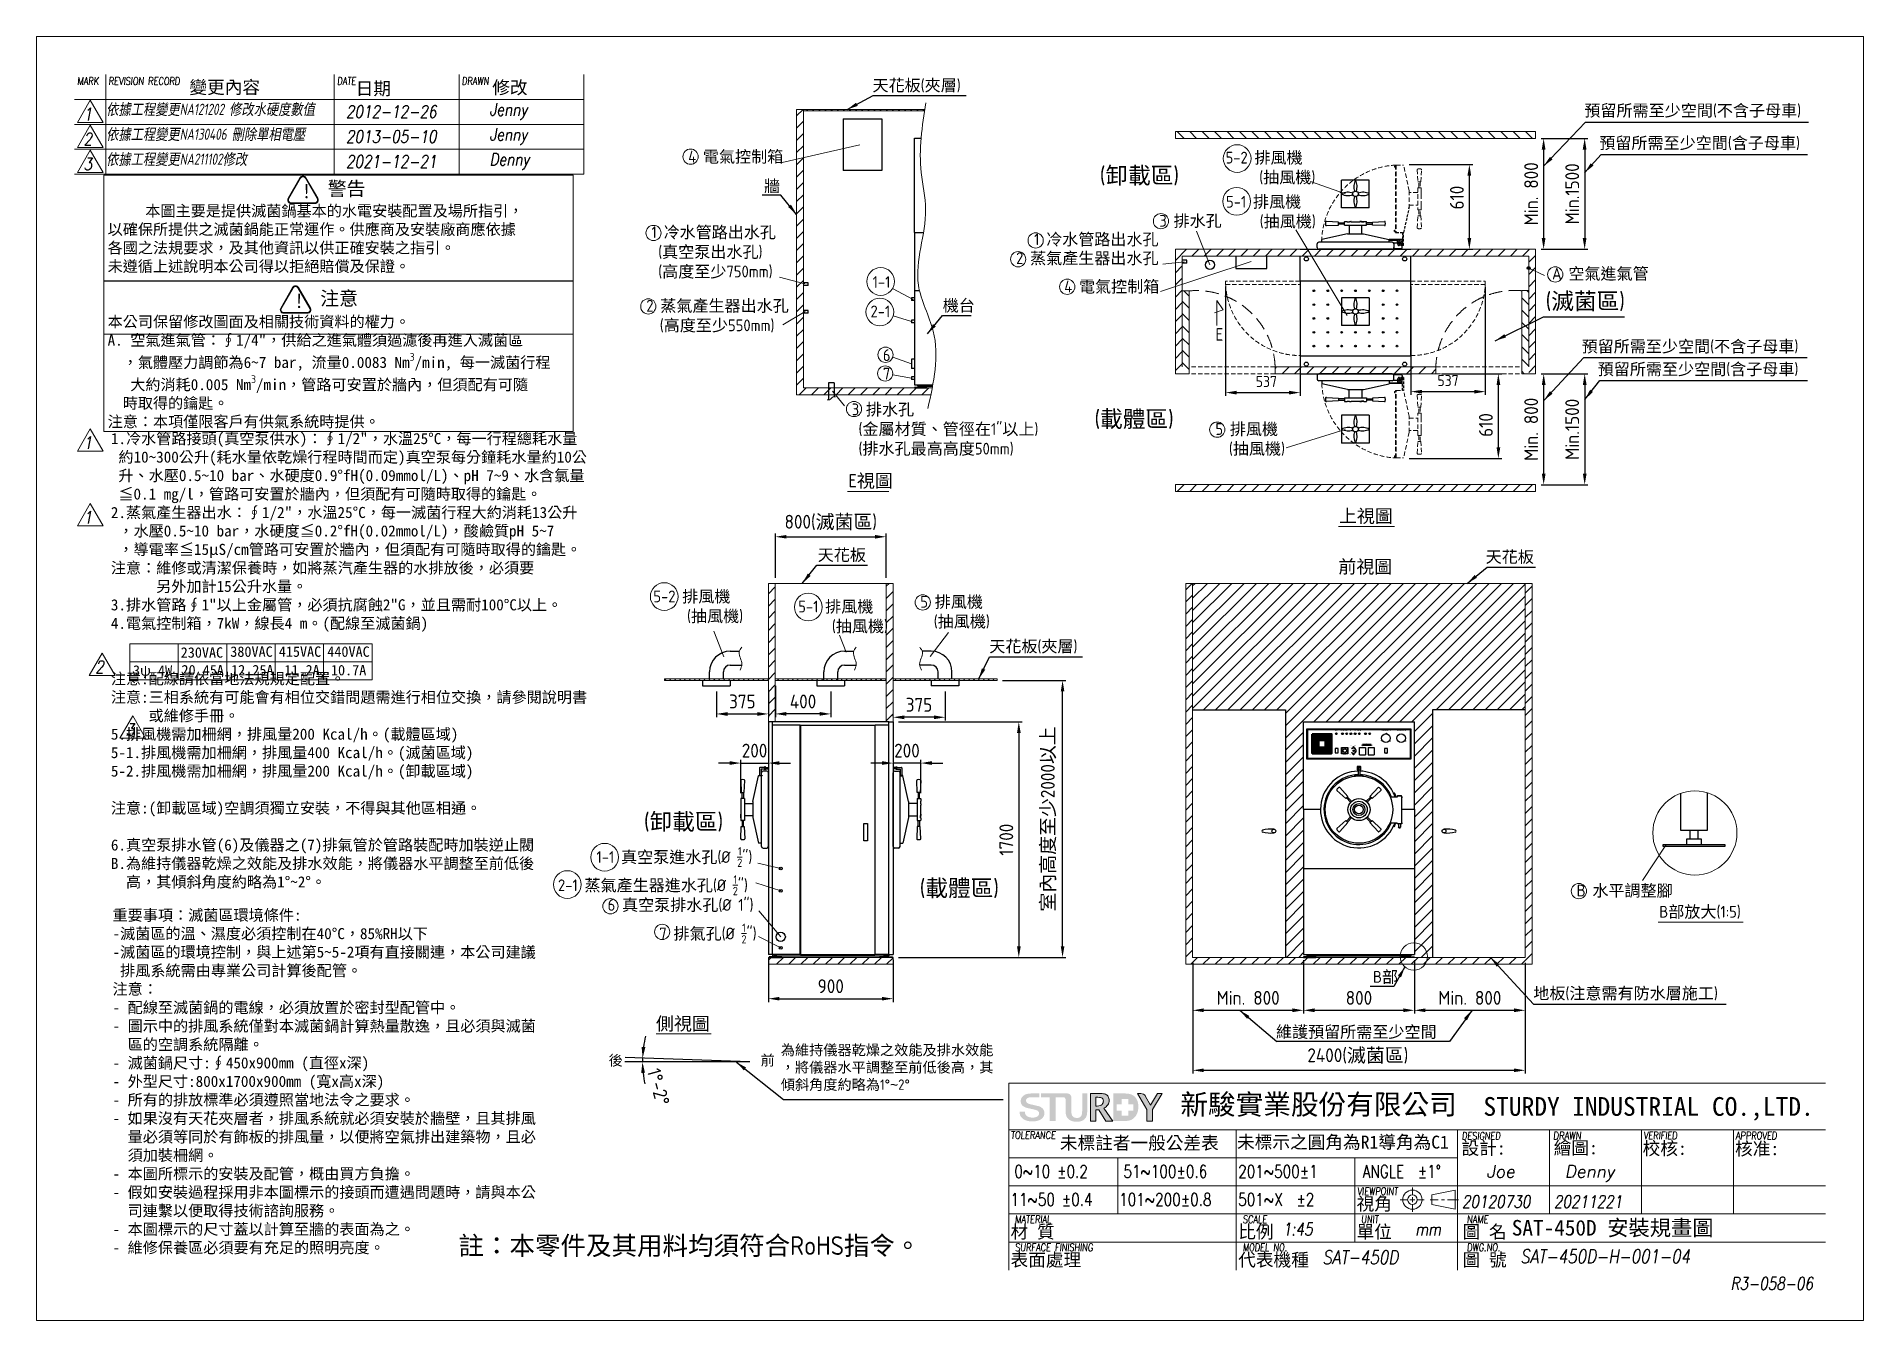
# Model space of a CAD drawing. Header units: millimetres. Extents: x -208893 to -195708, y -10778 to -1508.
import ezdxf

# ---------------------------------------------------------------- set-up
doc = ezdxf.new("R2010")
doc.units = ezdxf.units.MM
doc.header["$MEASUREMENT"] = 0
doc.linetypes.add('CENTER2', pattern=[28.575, 19.05, -3.175, 3.175, -3.175])
doc.linetypes.add('HIDDEN', pattern=[9.525, 6.35, -3.175])
doc.layers.get('0').update_dxf_attribs({"lineweight": 25})
for name, color, linetype, lineweight in [('D', 3, 'Continuous', 13), ('F', 7, 'Continuous', 15), ('H', 2, 'HIDDEN', 15), ('S', 4, 'Continuous', 15), ('T', 4, 'Continuous', 15)]:
    doc.layers.add(name, color=color, linetype=linetype, lineweight=lineweight)
doc.layers.add('HI', color=2, linetype='HIDDEN')
doc.styles.get("Standard").update_dxf_attribs({"font": 'KAIU.TTF'})
doc.styles.add('STU25', font='isocp2.shx')
doc.styles.add('Text', font='romans.shx', dxfattribs={"width": 0.8, "oblique": 10})
doc.dimstyles.new('STU25', dxfattribs={"dimscale": 40, "dimtxt": 2.5, "dimasz": 2, "dimexe": 0.6, "dimexo": 1, "dimgap": 1, "dimtad": 1, "dimdsep": 46, "dimtxsty": 'STU25', "dimcen": 2, "dimazin": 2, "dimtfac": 1, "dimtmove": 0, "dimatfit": 3, "dimfxl": 0, "dimtolj": 1, "dimtzin": 0, "dimarcsym": 0})
doc.dimstyles.new('STU25$7', dxfattribs={"dimscale": 40, "dimtxt": 2.5, "dimasz": 2, "dimexe": 1.25, "dimexo": 0.625, "dimgap": 1, "dimtad": 0, "dimdec": 4, "dimdsep": 46, "dimtxsty": 'STU25', "dimcen": 2.5, "dimazin": 2, "dimtfac": 1, "dimtdec": 4, "dimtmove": 0, "dimatfit": 3, "dimfxl": 0, "dimtolj": 1, "dimtzin": 0, "dimarcsym": 0})
pattern_1 = [(45, (14649.884, 12176.248), (-17.6776695, 17.6776695), [])]
pattern_2 = [(45, (14649.884, 12176.25), (-44.194174, 44.194174), [])]
pattern_3 = [(135, (14649.884, 12176.25), (-44.194174, -44.194174), [])]

msp = doc.modelspace()

# ---------------------------------------------------------------- texts
at = {"lineweight": -3}
for s, p in [('變更內容', (-207789.59, -1921.034)), ('日期', (-206589.429, -1929.934)), ('修改', (-205603.95, -1922.814))]:
    msp.add_text(s, height=93.4085, dxfattribs=at).set_placement(p)
for s, insert, char_height, width, attachment_point in [('{\\fArial|b0|i0|c0|p34;POWER}', (-199522.116, -6518.522), 3.5, 19.50054, 1), ('{\\fArial|b0|i0|c0|p34;ADD WATER}', (-199468.116, -6520.29), 3.5, 29.9713, 5), ('{\\fArial|b0|i0|c0|p34;HEAT}', (-199437.616, -6520.29), 3.5, 19, 5), ('{\\fArial|b0|i0|c0|p34;STERI}.', (-199406.537, -6520.29), 3.5, 19, 5), ('{\\fArial|b0|i0|c0|p34;DRY}', (-199382.116, -6518.522), 3.5, 14.99983, 1), ('{\\fArial|b0|i0|c0|p34;COMPLETE}', (-199360.116, -6518.522), 3.5, 23.49974, 1), ('{\\fArial|b0|i0|c0|p34;CHAMBER PRESSURE GAUGE}', (-199191.116, -6518.522), 3.5, 77.43945, 1), ('{\\fArial|b0|i0|c0|p34;JACKET PRESSURE GAUGE}', (-199075.116, -6518.522), 3.5, 67.407, 1), ('{\\fArial|b0|i0|c0|p34;OFF}', (-199516.116, -6684.022), 5, 16.49951, 1), ('{\\fArial|b0|i0|c0|p34;ON}', (-199514.116, -6640.022), 5, 14.49951, 1), ('{\\fArial|b0|i0|c0|p34;EMERGENCY}', (-199465.116, -6692.522), 3.5, 23.5, 1), ('\\A1;{\\fArial|b1|i1|c0|p34;kg/cm\\H0.7x;\\S2^  ;}', (-199421.616, -6688.522), 4, 25.94918, 1), ('{\\fArial|b1|i0|c0|p34;0.9}', (-199415.67, -6641.522), 4, 25.84153, 1), ('{\\fArial|b1|i0|c0|p34;2.1}', (-199415.616, -6680.522), 4, 25.7884, 1), ('{\\fArial|b0|i0|c0|p34;PRESSURE CONTROL}', (-199414.616, -6626.522), 3.5, 56.4195, 1), ('{\\fArial|b1|i0|c0|p34;1.2}', (-199377.116, -6639.522), 4, 11.85227, 1), ('{\\fArial|b0|i0|c0|p34;STERI.}', (-199330.652, -6629.522), 3.5, 43.963, 1), ('{\\fArial|b0|i0|c0|p34;TIMER}', (-199292.616, -6613.016), 3.5, 59.839, 5), ('{\\fArial|b0|i0|c0|p34;DRY}', (-199265.616, -6629.522), 3.5, 35.41234, 1)]:
    msp.add_mtext(s, dxfattribs=dict(insert=insert, char_height=char_height, width=width, attachment_point=attachment_point))
at = {"char_height": 5, "attachment_point": 1}
for s, insert in [('{\\fArial|b0|i0|c0|p34;NORMAL}', (-199169.116, -6684.022)), ('{\\fARIAL|b0|i0|c0|p34;LIQUID}', (-199166.116, -6640.022))]:
    msp.add_mtext(s, dxfattribs=dict(at, insert=insert))
at = {"insert": (-205848.341, -10170.037), "char_height": 135.00867, "attachment_point": 1, "style": 'STU25'}
msp.add_mtext('{\\f標楷體|b0|i0|c136|p65;註：本零件及其用料均須符合}RoHS{\\f標楷體|b0|i0|c136|p65;指令。}', dxfattribs=at)
at = {"layer": 'D', "color": 4}
msp.add_text('SAT-450D 安裝規畫圖', height=112.5, dxfattribs=at).set_placement((-198246.03, -10165.193))
at = {"layer": 'D', "color": 11, "attachment_point": 1}
for s, insert, char_height in [('{\\C3;天花板\\Fisocp2.shx;(\\f標楷體|b0|i0|c136|p65;夾層\\Fisocp2.shx;)}', (-202859.936, -1818.165), 85), ('{\\C3;預留所需至少空間\\Fisocp2.shx;(\\f標楷體|b0|i0|c136|p65;不含子母車\\Fisocp2.shx;)}', (-197722.169, -1999.662), 85), ('{\\C3;預留所需至少空間\\Fisocp2.shx;(\\f標楷體|b0|i0|c136|p65;含子母車\\Fisocp2.shx;)}', (-197614.358, -2234.162), 85), ('{\\Fisocp2.shx;\\C3;(\\f標楷體|b0|i0|c136|p65;卸載區\\Fisocp2.shx;)}', (-201219.314, -2450.987), 120), ('{\\C3;牆}', (-203642.585, -2544.565), 85), ('\\A1;\\P     本圖主要是提供滅菌鍋基本的水電安裝配置及場所指引，\\P以確保所提供之滅菌鍋能正常運作。供應商及安裝廠商應依據\\P各國之法規要求，及其他資訊以供正確安裝之指引。\\P未遵循上述說明本公司得以拒絕賠償及保證。\\P\\P\\P本公司保留修改圖面及相關技術資料的權力。\\PA. 空氣進氣管：∮1/4"，供給之進氣體須過濾後再進入滅菌區\\P  ，氣體壓力調節為6~7 bar, 流量0.0083 Nm{\\Fisocp2.shx;\\H0.7x;\\S3^ ;}/min, 每一滅菌行程\\P   大約消耗0.005 Nm{\\Fisocp2.shx;\\H0.7x;\\S3^ ;}/min，管路可安置於牆內，但須配有可隨\\P  時取得的鑰匙。\\P注意：本項僅限客戶有供氣系統時提供。', (-208379.922, -2593.416), 80), ('{\\Fisocp2.shx;\\C3;A \\f標楷體|b0|i0|c136|p65;空氣進氣管}', (-197955.306, -3177.426), 85), ('{\\C3;機台}', (-202352.937, -3407.348), 85), ('{\\Fisocp2.shx;\\C3;(\\f標楷體|b0|i0|c136|p65;滅菌區\\Fisocp2.shx;)}', (-198001.478, -3358.181), 120), ('{\\C3;預留所需至少空間\\Fisocp2.shx;(\\f標楷體|b0|i0|c136|p65;不含子母車\\Fisocp2.shx;)}', (-197742.064, -3702.711), 85), ('{\\C3;預留所需至少空間\\Fisocp2.shx;(\\f標楷體|b0|i0|c136|p65;含子母車\\Fisocp2.shx;)}', (-197626.015, -3866.872), 85), ('{\\Fisocp2.shx;\\C3;(\\f標楷體|b0|i0|c136|p65;載體區\\Fisocp2.shx;)}', (-201257.511, -4208.977), 120), ('1.冷水管路接頭(真空泵供水)：∮1/2"，水溫25%%DC，每一行程總耗水量\\P 約10~300公升(耗水量依乾燥行程時間而定)真空泵每分鐘耗水量約10公\\P 升、水壓0.5~10 bar、水硬度0.9%%DfH(0.09mmol/L)、pH 7~9、水含氯量\\P ≦0.1 mg/l，管路可安置於牆內，但須配有可隨時取得的鑰匙。\\P2.蒸氣產生器出水：∮1/2"，水溫25%%DC，每一滅菌行程大約消耗13公升\\P ，水壓0.5~10 bar，水硬度≦0.2%%DfH(0.02mmol/L)，酸鹼質pH 5~7\\P ，導電率≦15μS/cm管路可安置於牆內，但須配有可隨時取得的鑰匙。\\P注意：維修或清潔保養時，如將蒸汽產生器的水排放後，必須要\\P      另外加計15公升水量。\\P3.排水管路∮1"以上金屬管，必須抗腐蝕2"G，並且需耐100%%DC以上。 \\P4.電氣控制箱，7kW，線長4 m。(配線至滅菌鍋)\\P    \\P\\P注意:配線請依當地法規規定配置。\\P注意:三相系統有可能會有相位交錯問題需進行相位交換，請參閱說明書\\P     或維修手冊。\\P5.排風機需加柵網，排風量200 Kcal/h。(載體區域)\\P5-1.排風機需加柵網，排風量400 Kcal/h。(滅菌區域)\\P5-2.排風機需加柵網，排風量200 Kcal/h。(卸載區域)\\P\\P注意:(卸載區域)空調須獨立安裝，不得與其他區相通。\\P\\P6.真空泵排水管(6)及儀器之(7)排氣管於管路裝配時加裝逆止閥\\PB.為維持儀器乾燥之效能及排水效能，將儀器水平調整至前低後\\P  高，其傾斜角度約略為1%%D~2%%D。', (-208356.37, -4371.007), 80), ('{\\Fisocp2.shx;E}視圖', (-203033.698, -4668.182), 95), ('上視圖', (-199493.558, -4922.332), 95), ('{\\C3;天花板 }', (-203254.932, -5208.518), 85), ('前視圖', (-199497.591, -5288.272), 95), ('{\\C3;天花板 }', (-198434.637, -5222.107), 85), ('{\\C3;天花板\\Fisocp2.shx;(\\f標楷體|b0|i0|c136|p65;夾層\\Fisocp2.shx;)}', (-202017.084, -5868.403), 85), ('{\\Fisocp2.shx;\\C3;(\\f標楷體|b0|i0|c136|p65;卸載區\\Fisocp2.shx;)}', (-204509.17, -7116.606), 120), ('{\\Fisocp2.shx;\\C3;(\\f標楷體|b0|i0|c136|p65;載體區\\Fisocp2.shx;)}', (-202519, -7596.093), 120), ('{\\Fisocp2.shx;\\C3;B \\f標楷體|b0|i0|c136|p65;水平調整腳}', (-197778.028, -7631.746), 85), ('{\\Fisocp2.shx;B}部放大{\\Fisocp2.shx;(1:5)}', (-197181.621, -7784.602), 85), ('重要事項：滅菌區環境條件:\\P-滅菌區的溫、濕度必須控制在40%%DC，85%RH以下\\P-滅菌區的環境控制，與上述第5~5-2項有直接關連，本公司建議\\P 排風系統需由專業公司計算後配管。\\P注意：\\P- 配線至滅菌鍋的電線，必須放置於密封型配管中。\\P- 圖示中的排風系統僅對本滅菌鍋計算熱量散逸，且必須與滅菌\\P  區的空調系統隔離。\\P- 滅菌鍋尺寸:∮450x900mm (直徑x深)\\P- 外型尺寸:800x1700x900mm (寬x高x深)\\P- 所有的排放標準必須遵照當地法令之要求。\\P- 如果沒有天花夾層者，排風系統就必須安裝於牆壁，且其排風\\P  量必須等同於有飾板的排風量，以便將空氣排出建築物，且必\\P  須加裝柵網。\\P- 本圖所標示的安裝及配管，概由買方負擔。\\P- 假如安裝過程採用非本圖標示的接頭而遭遇問題時，請與本公\\P  司連繫以便取得技術諮詢服務。\\P- 本圖標示的尺寸蓋以計算至牆的表面為之。\\P- 維修保養區必須要有充足的照明亮度。', (-208344.298, -7811.61), 80), ('{\\Fisocp2.shx;\\C3;B\\f標楷體|b0|i0|c136|p65;部}', (-199247.678, -8254.89), 85), ('{\\C3;地板\\Fisocp2.shx;(\\f標楷體|b0|i0|c136|p65;注意需有防水層施工\\Fisocp2.shx;)}', (-198090.896, -8373.387), 85), ('側視圖', (-204422.531, -8587.72), 95), ('{\\C3;維護預留所需至少空間}', (-199948.088, -8651.636), 85), ('{\\C3;為維持儀器乾燥之效能及排水效能\\P，將儀器水平調整至前低後高，其\\P傾斜角度約略為\\Fisocp2.shx;1%%D\\f???|b0|i0|c0|p65;~\\Fisocp2.shx;2%%D}', (-203521.7, -8787.745), 75)]:
    msp.add_mtext(s, dxfattribs=dict(at, insert=insert, char_height=char_height))
at = {"layer": 'D', "color": 11, "attachment_point": 1, "style": 'STU25'}
for s, insert, char_height in [('{\\C3;4 \\f標楷體|b0|i0|c136|p65;電氣控制箱}', (-204189.588, -2333.03), 85), ('{\\C3;5-2 \\f標楷體|b0|i0|c136|p65;排風機\\P\\Fisocp2.shx;     (\\f標楷體|b0|i0|c136|p65;抽風機\\Fisocp2.shx;)}', (-200311.622, -2339.982), 85), ('{\\f標楷體|b0|i0|c136|p65;!}', (-206978.372, -2575.419), 100), ('{\\f標楷體|b0|i0|c136|p65;警告}', (-206791.86, -2556.05), 100), ('{\\C3;5-1 \\f標楷體|b0|i0|c136|p65;排風機\\P\\Fisocp2.shx;     (\\f標楷體|b0|i0|c136|p65;抽風機\\Fisocp2.shx;)}', (-200308.205, -2658.5), 85), ('{\\C3;1 \\f標楷體|b0|i0|c136|p65;冷水管路出水孔\\P\\Fisocp2.shx; (\\f標楷體|b0|i0|c136|p65;真空泵出水孔\\Fisocp2.shx;)\\P (\\f標楷體|b0|i0|c136|p65;高度至少\\Fisocp2.shx;750mm)}', (-204454.847, -2878.674), 85), ('{\\C3;3 \\f標楷體|b0|i0|c136|p65;排水孔}', (-200789.799, -2796.108), 85), ('{\\C3;1 \\f標楷體|b0|i0|c136|p65;冷水管路出水孔}', (-201693.686, -2929.997), 85), ('{\\C3;2 \\f標楷體|b0|i0|c136|p65;蒸氣產生器出水孔}', (-201823.404, -3065.769), 85), ('{\\C3;1-1}', (-202858.889, -3238.19), 85), ('{\\C3;4 \\f標楷體|b0|i0|c136|p65;電氣控制箱}', (-201475.722, -3270.901), 85), ('{\\f標楷體|b0|i0|c136|p65;!}', (-207032.126, -3367.955), 100), ('{\\f標楷體|b0|i0|c136|p65;注意}', (-206845.614, -3348.587), 100), ('{\\C3;2 \\f標楷體|b0|i0|c136|p65;蒸氣產生器出水孔\\P\\Fisocp2.shx;  (\\f標楷體|b0|i0|c136|p65;高度至少\\Fisocp2.shx;550mm)}', (-204492.227, -3409.257), 85), ('{\\C3;2-1}', (-202874.112, -3450.306), 85), ('{\\C3;6}', (-202784.969, -3766.131), 85), ('{\\C3;7}', (-202785.143, -3899.962), 85), ('{\\C3;3 \\f標楷體|b0|i0|c136|p65;排水孔\\P\\Fisocp2.shx; (\\f標楷體|b0|i0|c136|p65;金屬材質、管徑在\\Fisocp2.shx;1"\\f標楷體|b0|i0|c136|p65;以上\\Fisocp2.shx;)\\P (\\f標楷體|b0|i0|c136|p65;排水孔最高高度\\Fisocp2.shx;50mm)}', (-203009.613, -4157.868), 85), ('{\\C3;5 \\f標楷體|b0|i0|c136|p65;排風機\\P\\Fisocp2.shx;  (\\f標楷體|b0|i0|c136|p65;抽風機\\Fisocp2.shx;)}', (-200384.913, -4299.648), 85), ('{\\C3;5-2 \\f標楷體|b0|i0|c136|p65;排風機\\P\\Fisocp2.shx;     (\\f標楷體|b0|i0|c136|p65;抽風機\\Fisocp2.shx;)}', (-204441.231, -5508.125), 85), ('{\\C3;5 \\f標楷體|b0|i0|c136|p65;排風機\\P\\Fisocp2.shx;  (\\f標楷體|b0|i0|c136|p65;抽風機\\Fisocp2.shx;)}', (-202514.903, -5546.938), 85), ('{\\C3;5-1 \\f標楷體|b0|i0|c136|p65;排風機\\P\\Fisocp2.shx;     (\\f標楷體|b0|i0|c136|p65;抽風機\\Fisocp2.shx;)}', (-203395.837, -5581.262), 85), ('{\\f標楷體|b0|i0|c136|p65;230VAC}', (-207852.485, -5917.883), 75), ('{\\f標楷體|b0|i0|c136|p65;380VAC}', (-207494.602, -5911.698), 75), ('{\\f標楷體|b0|i0|c136|p65;415VAC}', (-207144.602, -5911.698), 75), ('{\\f標楷體|b0|i0|c136|p65;440VAC}', (-206794.602, -5911.698), 75), ('{\\f標楷體|b0|i0|c136|p65;3ψ 4W}', (-208196.92, -6047.863), 75), ('{\\f標楷體|b0|i0|c136|p65;20.45A}', (-207846.835, -6045.194), 75), ('{\\f標楷體|b0|i0|c136|p65;12.25A}', (-207488.567, -6045.194), 75), ('{\\f標楷體|b0|i0|c136|p65;11.2A}', (-207104.271, -6045.194), 75), ('{\\f標楷體|b0|i0|c136|p65;10.7A}', (-206768.051, -6045.194), 75), ('\\A1;{\\C3;1-1 \\f標楷體|b0|i0|c136|p65;真空泵進水孔\\Fisocp2.shx;(%%c \\H0.7x;\\S1/2;\\H1.429x;")}', (-204851.823, -7360.844), 85), ('\\A1;{\\C3;2-1 \\f標楷體|b0|i0|c136|p65;蒸氣產生器進水孔\\Fisocp2.shx;(%%c \\H0.7x;\\S1/2;\\H1.429x;")}', (-205129.549, -7564.756), 85), ('{\\C3;6 \\f標楷體|b0|i0|c136|p65;真空泵排水孔\\Fisocp2.shx;(%%c 1")}', (-204771.61, -7735.213), 85), ('\\A1;{\\C3;7 \\f標楷體|b0|i0|c136|p65;排氣孔\\Fisocp2.shx;(%%c \\H0.7x;\\S1/2;\\H1.429x;")}', (-204398.248, -7913.201), 85)]:
    msp.add_mtext(s, dxfattribs=dict(at, insert=insert, char_height=char_height))
at = {"layer": 'D', "insert": (-200385.572, -3614.148), "char_height": 90, "attachment_point": 1}
msp.add_mtext('{\\Fisocp2.shx;E}', dxfattribs=at)
at = {"layer": 'D', "linetype": 'Continuous', "char_height": 75, "width": 218.181, "attachment_point": 1}
for s, insert in [('{\\Fisocp2.shx; }後', (-204806.778, -8862.395)), (' 前', (-203718.19, -8861.944))]:
    msp.add_mtext(s, dxfattribs=dict(at, insert=insert))
at = {"layer": 'F', "color": 1, "lineweight": 15, "style": 'Text', "oblique": 5, "width": 0.8}
for s, p in [('MARK', (-208599.022, -1856.549)), ('REVISION RECORD', (-208374.022, -1856.549)), ('DATE', (-206723.872, -1856.549)), ('DRAWN', (-205823.872, -1856.549))]:
    msp.add_text(s, height=54, dxfattribs=at).set_placement(p)
at = {"layer": 'T', "lineweight": 20, "style": 'Text', "oblique": 10, "width": 0.8}
for s, height, p in [('1', 90, (-208553.646, -2113.376)), ('2012-12-26', 90, (-206659.857, -2095.779)), ('Jenny', 90, (-205623.398, -2079.979)), ('2', 90, (-208553.646, -2293.376)), ('2013-05-10', 90, (-206659.857, -2275.779)), ('Jenny', 90, (-205623.398, -2259.979)), ('2021-12-21', 90, (-206659.857, -2455.779)), ('Denny', 90, (-205623.398, -2439.979)), ('3', 90, (-208553.646, -2473.376)), ('1', 90, (-208553.646, -4485.307)), ('1', 90, (-208553.646, -5024.219)), ('2', 90, (-208468.988, -6104.793)), ('3', 90, (-208247.879, -6557.047)), ('20120730', 90, (-198605.773, -9964.978)), ('20211221', 90, (-197942.023, -9964.978)), ('1:45', 90, (-199899.425, -10163.855)), ('mm', 90, (-198942.809, -10163.6)), ('SAT-450D', 99, (-199612.465, -10371.458)), ('SAT-450D-H-001-04', 99, (-198184.686, -10365.164))]:
    msp.add_text(s, height=height, dxfattribs=at).set_placement(p)
at = {"layer": 'T', "lineweight": 20, "style": 'Text', "oblique": 10}
for s, p in [('Joe', (-198428.453, -9747.065)), ('Denny', (-197863.399, -9747.065))]:
    msp.add_text(s, height=90, dxfattribs=at).set_placement(p)
at = {"layer": 'T', "linetype": 'Continuous', "lineweight": 20, "attachment_point": 1, "style": 'Text'}
for s, insert, char_height in [('{\\fDFKai-SB|b0|i0|c136|p65;依據工程變更\\Fisocp2.shx;NA121202 \\fDFKai-SB|b0|i0|c136|p65;修改水硬度數值}', (-208389.65, -1993.162), 80.9991), ('{\\fDFKai-SB|b0|i0|c136|p65;依據工程變更\\Fisocp2.shx;NA130406 \\fDFKai-SB|b0|i0|c136|p65;刪除單相電壓}', (-208389.65, -2173.162), 80.9991), ('{\\fDFKai-SB|b0|i0|c136|p65;依據工程變更\\Fisocp2.shx|c136;NA211102\\fDFKai-SB|b0|i0|c136|p65;修改}', (-208389.65, -2353.162), 80.9991), ('{R3-058-06}', (-196667.115, -10466.205), 90)]:
    msp.add_mtext(s, dxfattribs=dict(at, insert=insert, char_height=char_height))

# ---------------------------------------------------------------- blocks, each defined once
blk = doc.blocks.new('*D1')
at = {"layer": 'D', "color": 0, "linetype": 'Continuous', "lineweight": -2}
for start, end in [(166.1623, 172.0812), (178, 180), (185.9188, 191.8377)]:
    blk.add_arc((-203745, -8911), 775, start, end, dxfattribs=at)
at = {"layer": 'D', "color": 0}
for points in [[(-204526, -8803), (-204499, -8805), (-204519, -8884)], [(-204502, -8990), (-204529, -8992), (-204520, -8911)]]:
    blk.add_solid(points, dxfattribs=at)
at = {"layer": 'Defpoints', "color": 0}
for p in [(-204646, -8880), (-204646, -8911), (-204520, -8893), (-203745, -8911), (-203745, -8911)]:
    blk.add_point(p, dxfattribs=at)
at = {"layer": 'D', "color": 0, "insert": (-204405, -9092), "char_height": 100, "attachment_point": 5, "rotation": 285.3567, "style": 'STU25'}
blk.add_mtext('1%%D-2%%D', dxfattribs=at)
blk = doc.blocks.new('*D4')
at = {"layer": 'D', "color": 0, "lineweight": -2}
for p, q in [((-198034, -3944), (-197696, -3944)), ((-197720, -4024), (-197720, -4664)), ((-198034, -4744), (-197696, -4744))]:
    blk.add_line(p, q, dxfattribs=at)
at = {"layer": 'D', "color": 0}
for points in [[(-197706, -4024), (-197733, -4024), (-197720, -3944)], [(-197733, -4664), (-197706, -4664), (-197720, -4744)]]:
    blk.add_solid(points, dxfattribs=at)
at = {"layer": 'Defpoints', "color": 0}
for p in [(-198074, -3944), (-198074, -4744), (-197720, -4744)]:
    blk.add_point(p, dxfattribs=at)
at = {"layer": 'D', "color": 0, "insert": (-197810, -4344), "char_height": 100, "attachment_point": 5, "rotation": 90, "style": 'STU25'}
blk.add_mtext('\\A1;{\\Fisocp2.shx;Min.1500}', dxfattribs=at)
blk = doc.blocks.new('*D7')
at = {"layer": 'D', "color": 0, "lineweight": -2}
for p, q in [((-198949, -8176), (-198949, -8563)), ((-198149, -8197), (-198149, -8563)), ((-198869, -8539), (-198229, -8539))]:
    blk.add_line(p, q, dxfattribs=at)
at = {"layer": 'D', "color": 0}
for points in [[(-198869, -8525), (-198869, -8552), (-198949, -8539)], [(-198229, -8552), (-198229, -8525), (-198149, -8539)]]:
    blk.add_solid(points, dxfattribs=at)
at = {"layer": 'Defpoints', "color": 0}
for p in [(-198949, -8136), (-198149, -8157), (-198149, -8539)]:
    blk.add_point(p, dxfattribs=at)
at = {"layer": 'D', "color": 0, "insert": (-198549, -8449), "char_height": 100, "attachment_point": 5, "style": 'STU25'}
blk.add_mtext('\\A1;Min. 800', dxfattribs=at)
blk = doc.blocks.new('*D5')
at = {"layer": 'D', "color": 0, "lineweight": -2}
for p, q in [((-200549, -8197), (-200549, -8996)), ((-198149, -8197), (-198149, -8996)), ((-200469, -8972), (-198229, -8972))]:
    blk.add_line(p, q, dxfattribs=at)
at = {"layer": 'D', "color": 0}
for points in [[(-200469, -8959), (-200469, -8985), (-200549, -8972)], [(-198229, -8985), (-198229, -8959), (-198149, -8972)]]:
    blk.add_solid(points, dxfattribs=at)
at = {"layer": 'Defpoints', "color": 0}
for p in [(-200549, -8157), (-198149, -8157), (-198149, -8972)]:
    blk.add_point(p, dxfattribs=at)
at = {"layer": 'D', "color": 0, "insert": (-199357, -8869), "char_height": 100, "attachment_point": 5, "style": 'STU25'}
blk.add_mtext('\\A1;2400({\\f標楷體|b0|i0|c136|p65;滅菌區})', dxfattribs=at)
blk = doc.blocks.new('*D6')
at = {"layer": 'D', "color": 0, "lineweight": -2}
for p, q in [((-200549, -8197), (-200549, -8563)), ((-199749, -8176), (-199749, -8563)), ((-200469, -8539), (-199829, -8539))]:
    blk.add_line(p, q, dxfattribs=at)
at = {"layer": 'D', "color": 0}
for points in [[(-200469, -8525), (-200469, -8552), (-200549, -8539)], [(-199829, -8552), (-199829, -8525), (-199749, -8539)]]:
    blk.add_solid(points, dxfattribs=at)
at = {"layer": 'Defpoints', "color": 0}
for p in [(-200549, -8157), (-199749, -8136), (-199749, -8539)]:
    blk.add_point(p, dxfattribs=at)
at = {"layer": 'D', "color": 0, "insert": (-200149, -8449), "char_height": 100, "attachment_point": 5, "style": 'STU25'}
blk.add_mtext('\\A1;Min. 800', dxfattribs=at)
blk = doc.blocks.new('*D8')
at = {"layer": 'D', "color": 0, "lineweight": -2}
for p, q in [((-201921, -6157), (-201464, -6157)), ((-201488, -8077), (-201488, -6237)), ((-202671, -8157), (-201464, -8157))]:
    blk.add_line(p, q, dxfattribs=at)
at = {"layer": 'D', "color": 0}
for points in [[(-201475, -6237), (-201501, -6237), (-201488, -6157)], [(-201501, -8077), (-201475, -8077), (-201488, -8157)]]:
    blk.add_solid(points, dxfattribs=at)
at = {"layer": 'Defpoints', "color": 0}
for p in [(-201961, -6157), (-201488, -6157), (-202711, -8157)]:
    blk.add_point(p, dxfattribs=at)
at = {"layer": 'D', "color": 0, "insert": (-201589, -7157), "char_height": 100, "attachment_point": 5, "rotation": 90, "style": 'STU25'}
blk.add_mtext('\\A1;{\\f標楷體|b0|i0|c136|p65;室內高度至少}2000{\\f標楷體|b0|i0|c136|p65;以上}', dxfattribs=at)
blk = doc.blocks.new('*D9')
at = {"layer": 'D', "color": 0, "linetype": 'Continuous', "lineweight": -2}
for p, q in [((-203986, -6236), (-203986, -6423)), ((-203611, -6236), (-203611, -6423)), ((-203906, -6399), (-203691, -6399))]:
    blk.add_line(p, q, dxfattribs=at)
at = {"layer": 'D', "color": 0}
for points in [[(-203906, -6386), (-203906, -6413), (-203986, -6399)], [(-203691, -6413), (-203691, -6386), (-203611, -6399)]]:
    blk.add_solid(points, dxfattribs=at)
at = {"layer": 'Defpoints', "color": 0}
for p in [(-203986, -6196), (-203611, -6196), (-203611, -6399)]:
    blk.add_point(p, dxfattribs=at)
at = {"layer": 'D', "color": 0, "insert": (-203799, -6309), "char_height": 100, "attachment_point": 5, "style": 'STU25'}
blk.add_mtext('\\A1;375', dxfattribs=at)
blk = doc.blocks.new('*D10')
at = {"layer": 'D', "color": 0, "linetype": 'Continuous', "lineweight": -2}
for p, q in [((-202336, -6236), (-202336, -6447)), ((-202711, -6416), (-202711, -6399)), ((-202416, -6423), (-202631, -6423))]:
    blk.add_line(p, q, dxfattribs=at)
at = {"layer": 'D', "color": 0}
for points in [[(-202631, -6410), (-202631, -6437), (-202711, -6423)], [(-202416, -6437), (-202416, -6410), (-202336, -6423)]]:
    blk.add_solid(points, dxfattribs=at)
at = {"layer": 'Defpoints', "color": 0}
for p in [(-202336, -6196), (-202711, -6423), (-202711, -6456)]:
    blk.add_point(p, dxfattribs=at)
at = {"layer": 'D', "color": 0, "insert": (-202524, -6333), "char_height": 100, "attachment_point": 5, "style": 'STU25'}
blk.add_mtext('\\A1;375', dxfattribs=at)
blk = doc.blocks.new('*D11')
at = {"layer": 'D', "color": 0, "lineweight": -2}
for p, q in [((-198753, -3944), (-198319, -3944)), ((-198343, -4474), (-198343, -4024)), ((-198987, -4554), (-198319, -4554))]:
    blk.add_line(p, q, dxfattribs=at)
at = {"layer": 'D', "color": 0}
for points in [[(-198329, -4024), (-198356, -4024), (-198343, -3944)], [(-198356, -4474), (-198329, -4474), (-198343, -4554)]]:
    blk.add_solid(points, dxfattribs=at)
at = {"layer": 'Defpoints', "color": 0}
for p in [(-198793, -3944), (-198343, -3944), (-199027, -4554)]:
    blk.add_point(p, dxfattribs=at)
at = {"layer": 'D', "color": 0, "insert": (-198433, -4313), "char_height": 100, "attachment_point": 5, "rotation": 90, "style": 'STU25'}
blk.add_mtext('\\A1;610', dxfattribs=at)
blk = doc.blocks.new('*D12')
at = {"layer": 'D', "color": 0, "lineweight": -2}
for p, q in [((-198034, -3944), (-197992, -3944)), ((-198016, -4024), (-198016, -4664)), ((-198034, -4744), (-197992, -4744))]:
    blk.add_line(p, q, dxfattribs=at)
at = {"layer": 'D', "color": 0}
for points in [[(-198002, -4024), (-198029, -4024), (-198016, -3944)], [(-198029, -4664), (-198002, -4664), (-198016, -4744)]]:
    blk.add_solid(points, dxfattribs=at)
at = {"layer": 'Defpoints', "color": 0}
for p in [(-198074, -3944), (-198074, -4744), (-198016, -4744)]:
    blk.add_point(p, dxfattribs=at)
at = {"layer": 'D', "color": 0, "insert": (-198106, -4344), "char_height": 100, "attachment_point": 5, "rotation": 90, "style": 'STU25'}
blk.add_mtext('\\A1;{\\Fisocp2.shx;Min. 800}', dxfattribs=at)
blk = doc.blocks.new('*D13')
at = {"layer": 'D', "color": 0, "lineweight": -2}
for p, q in [((-203611, -8174), (-203611, -8479)), ((-202711, -8174), (-202711, -8479)), ((-203531, -8455), (-202791, -8455))]:
    blk.add_line(p, q, dxfattribs=at)
at = {"layer": 'D', "color": 0}
for points in [[(-203531, -8442), (-203531, -8468), (-203611, -8455)], [(-202791, -8468), (-202791, -8442), (-202711, -8455)]]:
    blk.add_solid(points, dxfattribs=at)
at = {"layer": 'Defpoints', "color": 0}
for p in [(-203611, -8134), (-202711, -8134), (-202711, -8455)]:
    blk.add_point(p, dxfattribs=at)
at = {"layer": 'D', "color": 0, "insert": (-203161, -8365), "char_height": 100, "attachment_point": 5, "style": 'STU25'}
blk.add_mtext('\\A1;900', dxfattribs=at)
blk = doc.blocks.new('*D14')
at = {"layer": 'D', "color": 0, "lineweight": -2}
for p, q in [((-198034, -2244), (-197696, -2244)), ((-197720, -2324), (-197720, -2964)), ((-198034, -3044), (-197696, -3044))]:
    blk.add_line(p, q, dxfattribs=at)
at = {"layer": 'D', "color": 0}
for points in [[(-197707, -2324), (-197734, -2324), (-197720, -2244)], [(-197734, -2964), (-197707, -2964), (-197720, -3044)]]:
    blk.add_solid(points, dxfattribs=at)
at = {"layer": 'Defpoints', "color": 0}
for p in [(-198074, -2244), (-198074, -3044), (-197720, -3044)]:
    blk.add_point(p, dxfattribs=at)
at = {"layer": 'D', "color": 0, "insert": (-197810, -2644), "char_height": 100, "attachment_point": 5, "rotation": 90, "style": 'STU25'}
blk.add_mtext('\\A1;{\\Fisocp2.shx;Min.1500}', dxfattribs=at)
blk = doc.blocks.new('*D16')
at = {"layer": 'D', "color": 0, "lineweight": -2}
for p, q in [((-198034, -2244), (-197992, -2244)), ((-198016, -2324), (-198016, -2964)), ((-198034, -3044), (-197992, -3044))]:
    blk.add_line(p, q, dxfattribs=at)
at = {"layer": 'D', "color": 0}
for points in [[(-198003, -2324), (-198030, -2324), (-198016, -2244)], [(-198030, -2964), (-198003, -2964), (-198016, -3044)]]:
    blk.add_solid(points, dxfattribs=at)
at = {"layer": 'Defpoints', "color": 0}
for p in [(-198074, -2244), (-198074, -3044), (-198016, -3044)]:
    blk.add_point(p, dxfattribs=at)
at = {"layer": 'D', "color": 0, "insert": (-198106, -2644), "char_height": 100, "attachment_point": 5, "rotation": 90, "style": 'STU25'}
blk.add_mtext('\\A1;{\\Fisocp2.shx;Min. 800}', dxfattribs=at)
blk = doc.blocks.new('*D15')
at = {"layer": 'D', "color": 0, "lineweight": -2}
for p, q in [((-198987, -2433), (-198528, -2433)), ((-198552, -2964), (-198552, -2513)), ((-198648, -3044), (-198528, -3044))]:
    blk.add_line(p, q, dxfattribs=at)
at = {"layer": 'D', "color": 0}
for points in [[(-198539, -2513), (-198566, -2513), (-198552, -2433)], [(-198566, -2964), (-198539, -2964), (-198552, -3044)]]:
    blk.add_solid(points, dxfattribs=at)
at = {"layer": 'Defpoints', "color": 0}
for p in [(-199027, -2433), (-198552, -2433), (-198688, -3044)]:
    blk.add_point(p, dxfattribs=at)
at = {"layer": 'D', "color": 0, "insert": (-198642, -2671), "char_height": 100, "attachment_point": 5, "rotation": 90, "style": 'STU25'}
blk.add_mtext('\\A1;610', dxfattribs=at)
blk = doc.blocks.new('*D17')
at = {"layer": 'D', "color": 0, "lineweight": -2}
for p, q in [((-203561, -6197), (-203561, -6423)), ((-203161, -6236), (-203161, -6423)), ((-203241, -6399), (-203481, -6399))]:
    blk.add_line(p, q, dxfattribs=at)
at = {"layer": 'D', "color": 0}
for points in [[(-203481, -6385), (-203481, -6412), (-203561, -6399)], [(-203241, -6412), (-203241, -6385), (-203161, -6399)]]:
    blk.add_solid(points, dxfattribs=at)
at = {"layer": 'Defpoints', "color": 0}
for p in [(-203561, -6157), (-203161, -6196), (-203561, -6399)]:
    blk.add_point(p, dxfattribs=at)
at = {"layer": 'D', "color": 0, "insert": (-203361, -6309), "char_height": 100, "attachment_point": 5, "style": 'STU25'}
blk.add_mtext('\\A1;400', dxfattribs=at)
blk = doc.blocks.new('*D18')
at = {"layer": 'D', "color": 0, "lineweight": -2}
for p, q in [((-203561, -5417), (-203561, -5096)), ((-203481, -5120), (-202841, -5120)), ((-202761, -5417), (-202761, -5096))]:
    blk.add_line(p, q, dxfattribs=at)
at = {"layer": 'D', "color": 0}
for points in [[(-203481, -5107), (-203481, -5133), (-203561, -5120)], [(-202841, -5133), (-202841, -5107), (-202761, -5120)]]:
    blk.add_solid(points, dxfattribs=at)
at = {"layer": 'Defpoints', "color": 0}
for p in [(-202761, -5120), (-203561, -5457), (-202761, -5457)]:
    blk.add_point(p, dxfattribs=at)
at = {"layer": 'D', "color": 0, "insert": (-203161, -5017), "char_height": 100, "attachment_point": 5, "style": 'STU25'}
blk.add_mtext('\\A1;800({\\f標楷體|b0|i0|c136|p65;滅菌區})', dxfattribs=at)
blk = doc.blocks.new('*D19')
at = {"layer": 'D', "color": 0, "lineweight": -2}
for p, q in [((-199749, -8176), (-199749, -8563)), ((-198949, -8176), (-198949, -8563)), ((-199669, -8539), (-199029, -8539))]:
    blk.add_line(p, q, dxfattribs=at)
at = {"layer": 'D', "color": 0}
for points in [[(-199669, -8525), (-199669, -8552), (-199749, -8539)], [(-199029, -8552), (-199029, -8525), (-198949, -8539)]]:
    blk.add_solid(points, dxfattribs=at)
at = {"layer": 'Defpoints', "color": 0}
for p in [(-199749, -8136), (-198949, -8136), (-198949, -8539)]:
    blk.add_point(p, dxfattribs=at)
at = {"layer": 'D', "color": 0, "insert": (-199349, -8449), "char_height": 100, "attachment_point": 5, "style": 'STU25'}
blk.add_mtext('\\A1;800', dxfattribs=at)
blk = doc.blocks.new('*D20')
at = {"layer": 'D', "color": 0, "lineweight": -2}
for p, q in [((-202671, -6457), (-201780, -6457)), ((-201804, -6537), (-201804, -8077)), ((-202671, -8157), (-201780, -8157))]:
    blk.add_line(p, q, dxfattribs=at)
at = {"layer": 'D', "color": 0}
for points in [[(-201790, -6537), (-201817, -6537), (-201804, -6457)], [(-201817, -8077), (-201790, -8077), (-201804, -8157)]]:
    blk.add_solid(points, dxfattribs=at)
at = {"layer": 'Defpoints', "color": 0}
for p in [(-202711, -6457), (-202711, -8157), (-201804, -8157)]:
    blk.add_point(p, dxfattribs=at)
at = {"layer": 'D', "color": 0, "insert": (-201894, -7307), "char_height": 100, "attachment_point": 5, "rotation": 90, "style": 'STU25'}
blk.add_mtext('\\A1;1700', dxfattribs=at)
blk = doc.blocks.new('*D21')
at = {"layer": 'D', "color": 0, "lineweight": -2}
for p, q in [((-203891, -6754), (-203971, -6754)), ((-203811, -6972), (-203811, -6730)), ((-203811, -6754), (-203611, -6754)), ((-203611, -6759), (-203611, -6778)), ((-203531, -6754), (-203451, -6754))]:
    blk.add_line(p, q, dxfattribs=at)
at = {"layer": 'D', "color": 0}
for points in [[(-203891, -6767), (-203891, -6740), (-203811, -6754)], [(-203531, -6740), (-203531, -6767), (-203611, -6754)]]:
    blk.add_solid(points, dxfattribs=at)
at = {"layer": 'Defpoints', "color": 0}
for p in [(-203611, -6719), (-203611, -6754), (-203811, -7012)]:
    blk.add_point(p, dxfattribs=at)
at = {"layer": 'D', "color": 0, "insert": (-203711, -6664), "char_height": 100, "attachment_point": 5, "style": 'STU25'}
blk.add_mtext('\\A1;200', dxfattribs=at)
blk = doc.blocks.new('*D22')
at = {"layer": 'D', "color": 0, "lineweight": -2}
for p, q in [((-202791, -6754), (-202871, -6754)), ((-202511, -6754), (-202711, -6754)), ((-202711, -6759), (-202711, -6778)), ((-202511, -6972), (-202511, -6730)), ((-202431, -6754), (-202351, -6754))]:
    blk.add_line(p, q, dxfattribs=at)
at = {"layer": 'D', "color": 0}
for points in [[(-202791, -6767), (-202791, -6740), (-202711, -6754)], [(-202431, -6740), (-202431, -6767), (-202511, -6754)]]:
    blk.add_solid(points, dxfattribs=at)
at = {"layer": 'Defpoints', "color": 0}
for p in [(-202711, -6719), (-202711, -6754), (-202511, -7012)]:
    blk.add_point(p, dxfattribs=at)
at = {"layer": 'D', "color": 0, "insert": (-202611, -6664), "char_height": 100, "attachment_point": 5, "style": 'STU25'}
blk.add_mtext('\\A1;200', dxfattribs=at)
blk = doc.blocks.new('新駿LOGO')
at = {"layer": 'F'}
h = blk.add_hatch(color=256, dxfattribs=at)
edge = h.paths.add_edge_path()
edge.add_spline(control_points=[(-529.05, -442.14), (-529.05, -442.31), (-529.02, -442.45), (-528.95, -442.56), (-528.89, -442.68), (-528.8, -442.78), (-528.69, -442.85), (-528.57, -442.93), (-528.44, -442.98), (-528.29, -443.01), (-528.15, -443.05), (-527.99, -443.07), (-527.81, -443.07), (-527.62, -443.07), (-527.47, -443.05), (-527.33, -443.01), (-527.2, -442.97), (-527.09, -442.92), (-527.01, -442.86), (-526.93, -442.8), (-526.87, -442.73), (-526.83, -442.65), (-526.8, -442.57), (-526.78, -442.49), (-526.78, -442.41), (-526.78, -442.25), (-526.82, -442.13), (-526.91, -442.05), (-526.99, -441.97), (-527.08, -441.91), (-527.18, -441.88), (-527.36, -441.83), (-527.56, -441.77), (-527.79, -441.72), (-528.02, -441.67), (-528.3, -441.61), (-528.64, -441.53), (-528.85, -441.48), (-529.02, -441.41), (-529.16, -441.34), (-529.3, -441.26), (-529.41, -441.17), (-529.5, -441.07), (-529.58, -440.98), (-529.64, -440.87), (-529.67, -440.77), (-529.7, -440.66), (-529.72, -440.55), (-529.72, -440.43), (-529.72, -440.22), (-529.67, -440.03), (-529.57, -439.87), (-529.46, -439.71), (-529.33, -439.58), (-529.16, -439.47), (-528.99, -439.37), (-528.85, -439.31), (-528.64, -439.26), (-528.43, -439.21), (-528.13, -439.2), (-527.91, -439.2), (-527.66, -439.2), (-526.73, -439.2), (-526.73, -439.2), (-526.73, -439.2), (-526.73, -439.81), (-526.73, -439.81), (-526.73, -439.81), (-528.14, -439.8), (-528.28, -439.83), (-528.39, -439.85), (-528.48, -439.86), (-528.56, -439.9), (-528.65, -439.94), (-528.72, -440), (-528.78, -440.07), (-528.84, -440.14), (-528.87, -440.23), (-528.87, -440.34), (-528.87, -440.5), (-528.81, -440.62), (-528.7, -440.7), (-528.6, -440.79), (-528.46, -440.85), (-528.28, -440.9), (-528.27, -440.9), (-528.19, -440.92), (-528.07, -440.95), (-527.94, -440.98), (-527.8, -441.01), (-527.65, -441.05), (-527.49, -441.09), (-527.34, -441.12), (-527.19, -441.16), (-527.04, -441.19), (-526.94, -441.21), (-526.87, -441.23), (-526.71, -441.27), (-526.58, -441.34), (-526.46, -441.41), (-526.34, -441.49), (-526.24, -441.58), (-526.16, -441.67), (-526.08, -441.77), (-526.02, -441.88), (-525.98, -441.99), (-525.94, -442.1), (-525.92, -442.22), (-525.92, -442.33), (-525.92, -442.57), (-525.98, -442.78), (-526.09, -442.95), (-526.2, -443.12), (-526.35, -443.26), (-526.53, -443.37), (-526.71, -443.48), (-526.92, -443.55), (-527.15, -443.61), (-527.39, -443.66), (-527.62, -443.68), (-527.87, -443.68), (-528.14, -443.68), (-528.41, -443.65), (-528.65, -443.59), (-528.9, -443.53), (-529.11, -443.44), (-529.3, -443.31), (-529.48, -443.19), (-529.63, -443.03), (-529.74, -442.83), (-529.84, -442.64), (-529.9, -442.41), (-529.91, -442.14), (-529.91, -442.14), (-529.05, -442.14), (-529.05, -442.14)], knot_values=[0, 0, 0, 0, 1, 1, 1, 2, 2, 2, 3, 3, 3, 4, 4, 4, 5, 5, 5, 6, 6, 6, 7, 7, 7, 8, 8, 8, 9, 9, 9, 10, 10, 10, 11, 11, 11, 12, 12, 12, 13, 13, 13, 14, 14, 14, 15, 15, 15, 16, 16, 16, 17, 17, 17, 18, 18, 18, 19, 19, 19, 20, 20, 20, 21, 21, 21, 22, 22, 22, 23, 23, 23, 24, 24, 24, 25, 25, 25, 26, 26, 26, 27, 27, 27, 28, 28, 28, 29, 29, 29, 30, 30, 30, 31, 31, 31, 32, 32, 32, 33, 33, 33, 34, 34, 34, 35, 35, 35, 36, 36, 36, 37, 37, 37, 38, 38, 38, 39, 39, 39, 40, 40, 40, 41, 41, 41, 42, 42, 42, 43, 43, 43, 44, 44, 44, 45, 45, 45, 45], degree=3, periodic=0)
edge = h.paths.add_edge_path()
edge.add_spline(control_points=[(-522.53, -440.14), (-522.54, -440.04), (-522.57, -439.94), (-522.63, -439.9), (-522.77, -439.79), (-522.9, -439.81), (-522.9, -439.81), (-522.9, -439.81), (-523.02, -439.81), (-523.02, -439.81), (-523.02, -439.81), (-524.14, -439.81), (-524.14, -439.81), (-524.14, -439.81), (-524.14, -443.62), (-524.14, -443.62), (-524.14, -443.62), (-525.06, -443.62), (-525.06, -443.62), (-525.06, -443.62), (-525.06, -439.81), (-525.06, -439.81), (-525.06, -439.81), (-526.47, -439.81), (-526.47, -439.81), (-526.47, -439.81), (-526.47, -439.2), (-526.47, -439.2), (-526.47, -439.2), (-522.39, -439.2), (-522.39, -439.2)], knot_values=[5.578051, 5.578051, 5.578051, 5.578051, 6, 6, 6, 7, 7, 7, 8, 8, 8, 9, 9, 9, 10, 10, 10, 11, 11, 11, 12, 12, 12, 13, 13, 13, 14, 14, 14, 15, 15, 15, 15], degree=3, periodic=0)
edge.add_spline(control_points=[(-522.4, -439.2), (-522.31, -439.2), (-522.22, -439.2), (-522.22, -439.2), (-522.22, -439.2), (-521.96, -439.19), (-521.76, -439.41), (-521.58, -439.61), (-521.61, -439.85), (-521.61, -439.85), (-521.61, -439.85), (-521.61, -441.92), (-521.61, -441.92), (-521.61, -442.41), (-521.52, -442.73), (-521.36, -442.89), (-521.19, -443.05), (-520.97, -443.13), (-520.71, -443.13), (-520.45, -443.13), (-520.24, -443.05), (-520.09, -442.89), (-519.93, -442.74), (-519.86, -442.43), (-519.86, -441.98), (-519.86, -441.98), (-519.86, -439.2), (-519.86, -439.2), (-519.86, -439.2), (-519.05, -439.2), (-519.05, -439.2), (-519.05, -439.2), (-519.05, -441.92), (-519.05, -441.92), (-519.05, -442.43), (-519.12, -442.8), (-519.25, -443.02), (-519.38, -443.24), (-519.56, -443.42), (-519.8, -443.54), (-520.05, -443.67), (-520.35, -443.74), (-520.73, -443.74), (-521.09, -443.74), (-521.41, -443.68), (-521.67, -443.56), (-521.93, -443.44), (-522.14, -443.26), (-522.3, -443.03), (-522.45, -442.8), (-522.53, -442.42), (-522.53, -441.91), (-522.53, -441.91), (-522.53, -440.92), (-522.53, -440.14)], knot_values=[0.44538, 0.44538, 0.44538, 0.44538, 1, 1, 1, 2, 2, 2, 3, 3, 3, 4, 4, 4, 5, 5, 5, 6, 6, 6, 7, 7, 7, 8, 8, 8, 9, 9, 9, 10, 10, 10, 11, 11, 11, 12, 12, 12, 13, 13, 13, 14, 14, 14, 15, 15, 15, 16, 16, 16, 17, 17, 17, 17.603917, 17.603917, 17.603917, 17.603917], degree=3, periodic=0)
h = blk.add_hatch(color=256, dxfattribs=at)
edge = h.paths.add_edge_path()
edge.add_spline(control_points=[(-526.47, -439.2), (-526.47, -439.2), (-526.47, -439.81), (-526.47, -439.81)], knot_values=[-14, -14, -14, -14, -13, -13, -13, -13], degree=3, periodic=0)
edge.add_spline(control_points=[(-526.47, -439.81), (-526.47, -439.81), (-525.06, -439.81), (-525.06, -439.81)], knot_values=[-13, -13, -13, -13, -12, -12, -12, -12], degree=3, periodic=0)
edge.add_spline(control_points=[(-525.06, -439.81), (-525.06, -439.81), (-525.06, -443.62), (-525.06, -443.62)], knot_values=[-12, -12, -12, -12, -11, -11, -11, -11], degree=3, periodic=0)
edge.add_spline(control_points=[(-525.06, -443.62), (-525.06, -443.62), (-524.14, -443.62), (-524.14, -443.62)], knot_values=[-11, -11, -11, -11, -10, -10, -10, -10], degree=3, periodic=0)
edge.add_spline(control_points=[(-524.14, -443.62), (-524.14, -443.62), (-524.14, -439.81), (-524.14, -439.81)], knot_values=[-10, -10, -10, -10, -9, -9, -9, -9], degree=3, periodic=0)
edge.add_spline(control_points=[(-524.14, -439.81), (-524.14, -439.81), (-523.02, -439.81), (-523.02, -439.81)], knot_values=[-9, -9, -9, -9, -8, -8, -8, -8], degree=3, periodic=0)
edge.add_spline(control_points=[(-523.02, -439.81), (-523.02, -439.81), (-522.9, -439.81), (-522.9, -439.81)], knot_values=[-8, -8, -8, -8, -7, -7, -7, -7], degree=3, periodic=0)
edge.add_spline(control_points=[(-522.9, -439.81), (-522.9, -439.81), (-522.77, -439.79), (-522.63, -439.9)], knot_values=[-7, -7, -7, -7, -6, -6, -6, -6], degree=3, periodic=0)
edge.add_spline(control_points=[(-522.63, -439.9), (-522.57, -439.94), (-522.54, -440.04), (-522.53, -440.14)], knot_values=[-6, -6, -6, -6, -5.578051, -5.578051, -5.578051, -5.578051], degree=3, periodic=0)
edge.add_spline(control_points=[(-522.53, -440.14), (-522.53, -440.92), (-522.53, -441.91), (-522.53, -441.91)], knot_values=[-17.603917, -17.603917, -17.603917, -17.603917, -17, -17, -17, -17], degree=3, periodic=0)
edge.add_spline(control_points=[(-522.53, -441.91), (-522.53, -442.42), (-522.45, -442.8), (-522.3, -443.03)], knot_values=[-17, -17, -17, -17, -16, -16, -16, -16], degree=3, periodic=0)
edge.add_spline(control_points=[(-522.3, -443.03), (-522.14, -443.26), (-521.93, -443.44), (-521.67, -443.56)], knot_values=[-16, -16, -16, -16, -15, -15, -15, -15], degree=3, periodic=0)
edge.add_spline(control_points=[(-521.67, -443.56), (-521.41, -443.68), (-521.09, -443.74), (-520.73, -443.74)], knot_values=[-15, -15, -15, -15, -14, -14, -14, -14], degree=3, periodic=0)
edge.add_spline(control_points=[(-520.73, -443.74), (-520.35, -443.74), (-520.05, -443.67), (-519.8, -443.54)], knot_values=[-14, -14, -14, -14, -13, -13, -13, -13], degree=3, periodic=0)
edge.add_spline(control_points=[(-519.8, -443.54), (-519.56, -443.42), (-519.38, -443.24), (-519.25, -443.02)], knot_values=[-13, -13, -13, -13, -12, -12, -12, -12], degree=3, periodic=0)
edge.add_spline(control_points=[(-519.25, -443.02), (-519.12, -442.8), (-519.05, -442.43), (-519.05, -441.92)], knot_values=[-12, -12, -12, -12, -11, -11, -11, -11], degree=3, periodic=0)
edge.add_spline(control_points=[(-519.05, -441.92), (-519.05, -441.92), (-519.05, -439.2), (-519.05, -439.2)], knot_values=[-11, -11, -11, -11, -10, -10, -10, -10], degree=3, periodic=0)
edge.add_spline(control_points=[(-519.05, -439.2), (-519.05, -439.2), (-519.86, -439.2), (-519.86, -439.2)], knot_values=[-10, -10, -10, -10, -9, -9, -9, -9], degree=3, periodic=0)
edge.add_spline(control_points=[(-519.86, -439.2), (-519.86, -439.2), (-519.86, -441.98), (-519.86, -441.98)], knot_values=[-9, -9, -9, -9, -8, -8, -8, -8], degree=3, periodic=0)
edge.add_spline(control_points=[(-519.86, -441.98), (-519.86, -442.43), (-519.93, -442.74), (-520.09, -442.89)], knot_values=[-8, -8, -8, -8, -7, -7, -7, -7], degree=3, periodic=0)
edge.add_spline(control_points=[(-520.09, -442.89), (-520.24, -443.05), (-520.45, -443.13), (-520.71, -443.13)], knot_values=[-7, -7, -7, -7, -6, -6, -6, -6], degree=3, periodic=0)
edge.add_spline(control_points=[(-520.71, -443.13), (-520.97, -443.13), (-521.19, -443.05), (-521.36, -442.89)], knot_values=[-6, -6, -6, -6, -5, -5, -5, -5], degree=3, periodic=0)
edge.add_spline(control_points=[(-521.36, -442.89), (-521.52, -442.73), (-521.61, -442.41), (-521.61, -441.92)], knot_values=[-5, -5, -5, -5, -4, -4, -4, -4], degree=3, periodic=0)
edge.add_spline(control_points=[(-521.61, -441.92), (-521.61, -441.92), (-521.61, -439.85), (-521.61, -439.85)], knot_values=[-4, -4, -4, -4, -3, -3, -3, -3], degree=3, periodic=0)
edge.add_spline(control_points=[(-521.61, -439.85), (-521.61, -439.85), (-521.61, -439.85), (-521.61, -439.85)], knot_values=[-3, -3, -3, -3, -2.999949, -2.999949, -2.999949, -2.999949], degree=3, periodic=0)
edge.add_spline(control_points=[(-521.61, -439.85), (-521.61, -439.85), (-521.58, -439.61), (-521.76, -439.41)], knot_values=[-2.999949, -2.999949, -2.999949, -2.999949, -2, -2, -2, -2], degree=3, periodic=0)
edge.add_spline(control_points=[(-521.76, -439.41), (-521.96, -439.19), (-522.22, -439.2), (-522.22, -439.2)], knot_values=[-2, -2, -2, -2, -1, -1, -1, -1], degree=3, periodic=0)
edge.add_spline(control_points=[(-522.22, -439.2), (-522.22, -439.2), (-526.47, -439.2), (-526.47, -439.2)], knot_values=[-15, -15, -15, -15, -14, -14, -14, -14], degree=3, periodic=0)
h = blk.add_hatch(color=256, dxfattribs=at)
edge = h.paths.add_edge_path()
edge.add_spline(control_points=[(-518.54, -443.62), (-518.54, -443.62), (-518.54, -439.2), (-518.54, -439.2), (-518.54, -439.2), (-516.88, -439.2), (-516.88, -439.2), (-516.55, -439.2), (-516.29, -439.25), (-516.11, -439.33), (-515.93, -439.41), (-515.79, -439.54), (-515.69, -439.72), (-515.59, -439.89), (-515.54, -440.08), (-515.54, -440.3), (-515.54, -440.56), (-515.61, -440.8), (-515.76, -441.03), (-515.91, -441.26), (-516.12, -441.44), (-516.39, -441.56), (-516.39, -441.56), (-514.95, -443.62), (-514.95, -443.62), (-514.95, -443.62), (-516.07, -443.62), (-516.07, -443.62), (-516.07, -443.62), (-517.17, -441.81), (-517.17, -441.81), (-517.17, -441.81), (-517.67, -441.81), (-517.67, -441.81), (-517.67, -441.81), (-517.67, -443.62), (-517.67, -443.62), (-517.67, -443.62), (-518.54, -443.62), (-518.54, -443.62)], knot_values=[0, 0, 0, 0, 1, 1, 1, 2, 2, 2, 3, 3, 3, 4, 4, 4, 5, 5, 5, 6, 6, 6, 7, 7, 7, 8, 8, 8, 9, 9, 9, 10, 10, 10, 11, 11, 11, 12, 12, 12, 13, 13, 13, 13], degree=3, periodic=1)
edge = h.paths.add_edge_path(flags=16)
edge.add_spline(control_points=[(-517.67, -441.21), (-517.67, -441.21), (-517.46, -441.21), (-517.46, -441.21), (-517.08, -441.21), (-516.82, -441.13), (-516.68, -440.96), (-516.53, -440.8), (-516.46, -440.61), (-516.46, -440.4), (-516.46, -440.22), (-516.52, -440.08), (-516.63, -439.97), (-516.75, -439.86), (-516.99, -439.81), (-517.35, -439.81), (-517.35, -439.81), (-517.67, -439.81), (-517.67, -439.81), (-517.67, -439.81), (-517.67, -441.21), (-517.67, -441.21)], knot_values=[0, 0, 0, 0, 1, 1, 1, 2, 2, 2, 3, 3, 3, 4, 4, 4, 5, 5, 5, 6, 6, 6, 7, 7, 7, 7], degree=3, periodic=1)
h = blk.add_hatch(color=256, dxfattribs=at)
edge = h.paths.add_edge_path()
edge.add_spline(control_points=[(-514.87, -443.62), (-514.87, -443.62), (-513.05, -443.62), (-513.05, -443.62)], knot_values=[-9, -9, -9, -9, -8, -8, -8, -8], degree=3, periodic=0)
edge.add_spline(control_points=[(-513.05, -443.62), (-512.51, -443.62), (-512.09, -443.52), (-511.79, -443.32)], knot_values=[-8, -8, -8, -8, -7, -7, -7, -7], degree=3, periodic=0)
edge.add_spline(control_points=[(-511.79, -443.32), (-511.48, -443.12), (-511.25, -442.85), (-511.09, -442.5)], knot_values=[-7, -7, -7, -7, -6, -6, -6, -6], degree=3, periodic=0)
edge.add_spline(control_points=[(-511.09, -442.5), (-510.93, -442.15), (-510.85, -441.76), (-510.85, -441.32)], knot_values=[-6, -6, -6, -6, -5, -5, -5, -5], degree=3, periodic=0)
edge.add_spline(control_points=[(-510.85, -441.32), (-510.85, -440.87), (-510.93, -440.49), (-511.1, -440.17)], knot_values=[-5, -5, -5, -5, -4, -4, -4, -4], degree=3, periodic=0)
edge.add_spline(control_points=[(-511.1, -440.17), (-511.27, -439.85), (-511.49, -439.61), (-511.78, -439.45)], knot_values=[-4, -4, -4, -4, -3, -3, -3, -3], degree=3, periodic=0)
edge.add_spline(control_points=[(-511.78, -439.45), (-512.06, -439.29), (-512.46, -439.2), (-512.97, -439.2)], knot_values=[-3, -3, -3, -3, -2, -2, -2, -2], degree=3, periodic=0)
edge.add_spline(control_points=[(-512.97, -439.2), (-512.97, -439.2), (-514.87, -439.2), (-514.87, -439.2)], knot_values=[-2, -2, -2, -2, -1, -1, -1, -1], degree=3, periodic=0)
edge.add_spline(control_points=[(-514.87, -439.2), (-514.87, -439.2), (-514.87, -443.62), (-514.87, -443.62)], knot_values=[-1, -1, -1, -1, 0, 0, 0, 0], degree=3, periodic=0)
h.paths.add_polyline_path([(-514.34, -441.95), (-514.34, -440.92), (-513.51, -440.92), (-513.51, -440.07), (-512.48, -440.07), (-512.48, -440.92), (-511.64, -440.92), (-511.64, -441.95), (-512.48, -441.95), (-512.48, -442.77), (-513.51, -442.77), (-513.51, -441.95)], flags=16)
h = blk.add_hatch(color=256, dxfattribs=at)
edge = h.paths.add_edge_path()
edge.add_spline(control_points=[(-509.51, -443.62), (-509.51, -443.62), (-509.51, -441.77), (-509.51, -441.77), (-509.51, -441.77), (-511, -439.2), (-511, -439.2), (-511, -439.2), (-510.64, -439.2), (-510.64, -439.2), (-510.64, -439.2), (-510.3, -439.19), (-510.04, -439.32), (-509.79, -439.45), (-509.71, -439.68), (-509.71, -439.68), (-509.71, -439.68), (-508.9, -441.07), (-508.9, -441.07), (-508.9, -441.07), (-507.78, -439.2), (-507.78, -439.2), (-507.78, -439.2), (-507.05, -439.2), (-507.05, -439.2), (-507.05, -439.2), (-508.59, -441.77), (-508.59, -441.77), (-508.59, -441.77), (-508.59, -443.62), (-508.59, -443.62), (-508.59, -443.62), (-509.51, -443.62), (-509.51, -443.62)], knot_values=[0, 0, 0, 0, 1, 1, 1, 2, 2, 2, 3, 3, 3, 4, 4, 4, 5, 5, 5, 6, 6, 6, 7, 7, 7, 8, 8, 8, 9, 9, 9, 10, 10, 10, 11, 11, 11, 11], degree=3, periodic=1)
at = {"layer": 'F', "lineweight": 0}
for points, knots in [([(-518.54, -443.62), (-518.54, -443.62), (-518.54, -439.2), (-518.54, -439.2), (-518.54, -439.2), (-516.88, -439.2), (-516.88, -439.2), (-516.55, -439.2), (-516.29, -439.25), (-516.11, -439.33), (-515.93, -439.41), (-515.79, -439.54), (-515.69, -439.72), (-515.59, -439.89), (-515.54, -440.08), (-515.54, -440.3), (-515.54, -440.56), (-515.61, -440.8), (-515.76, -441.03), (-515.91, -441.26), (-516.12, -441.44), (-516.39, -441.56), (-516.39, -441.56), (-514.95, -443.62), (-514.95, -443.62), (-514.95, -443.62), (-516.07, -443.62), (-516.07, -443.62), (-516.07, -443.62), (-517.17, -441.81), (-517.17, -441.81), (-517.17, -441.81), (-517.67, -441.81), (-517.67, -441.81), (-517.67, -441.81), (-517.67, -443.62), (-517.67, -443.62), (-517.67, -443.62), (-518.54, -443.62), (-518.54, -443.62)], [0, 0, 0, 0, 1, 1, 1, 2, 2, 2, 3, 3, 3, 4, 4, 4, 5, 5, 5, 6, 6, 6, 7, 7, 7, 8, 8, 8, 9, 9, 9, 10, 10, 10, 11, 11, 11, 12, 12, 12, 13, 13, 13, 13]), ([(-509.51, -443.62), (-509.51, -443.62), (-509.51, -441.77), (-509.51, -441.77), (-509.51, -441.77), (-511, -439.2), (-511, -439.2), (-511, -439.2), (-510.64, -439.2), (-510.64, -439.2), (-510.64, -439.2), (-510.3, -439.19), (-510.04, -439.32), (-509.79, -439.45), (-509.71, -439.68), (-509.71, -439.68), (-509.71, -439.68), (-508.9, -441.07), (-508.9, -441.07), (-508.9, -441.07), (-507.78, -439.2), (-507.78, -439.2), (-507.78, -439.2), (-507.05, -439.2), (-507.05, -439.2), (-507.05, -439.2), (-508.59, -441.77), (-508.59, -441.77), (-508.59, -441.77), (-508.59, -443.62), (-508.59, -443.62), (-508.59, -443.62), (-509.51, -443.62), (-509.51, -443.62)], [0, 0, 0, 0, 1, 1, 1, 2, 2, 2, 3, 3, 3, 4, 4, 4, 5, 5, 5, 6, 6, 6, 7, 7, 7, 8, 8, 8, 9, 9, 9, 10, 10, 10, 11, 11, 11, 11]), ([(-517.67, -441.21), (-517.67, -441.21), (-517.46, -441.21), (-517.46, -441.21), (-517.08, -441.21), (-516.82, -441.13), (-516.68, -440.96), (-516.53, -440.8), (-516.46, -440.61), (-516.46, -440.4), (-516.46, -440.22), (-516.52, -440.08), (-516.63, -439.97), (-516.75, -439.86), (-516.99, -439.81), (-517.35, -439.81), (-517.35, -439.81), (-517.67, -439.81), (-517.67, -439.81), (-517.67, -439.81), (-517.67, -441.21), (-517.67, -441.21)], [0, 0, 0, 0, 1, 1, 1, 2, 2, 2, 3, 3, 3, 4, 4, 4, 5, 5, 5, 6, 6, 6, 7, 7, 7, 7])]:
    blk.add_open_spline(points, degree=3, knots=knots, dxfattribs=at)
at = {"attachment_point": 1, "style": 'STU25'}
for s, insert, char_height in [('{\\f標楷體|b0|i0|c136|p65;新駿實業股份有限公司}', (-504.12, -439.33), 3.25), ('{\\f標楷體|b0|i0|c136|p65;STURDY\\H0.9667x; \\H1.034x;INDUSTRIAL CO.,LTD.}', (-455.51, -439.78), 3)]:
    blk.add_mtext(s, dxfattribs=dict(at, insert=insert, char_height=char_height))
blk = doc.blocks.new('H421')
at = {"layer": 'F', "color": 7}
for p, q in [((155.91, 38.09), (286.91, 38.09)), ((211.36, 38.09), (286.91, 38.09)), ((155.91, 30.59), (286.91, 30.59)), ((192.41, 30.59), (192.41, 17.09)), ((242.66, 30.59), (242.66, 17.09)), ((257.41, 30.59), (257.41, 17.09)), ((272.16, 30.59), (272.16, 17.09)), ((155.91, 26.09), (227.91, 26.09)), ((155.91, 8.09), (155.91, 24.09)), ((173.41, 26.09), (173.41, 17.09)), ((211.41, 26.09), (211.41, 17.09)), ((155.91, 21.59), (286.91, 21.59)), ((214.91, 21.59), (286.91, 21.59)), ((227.91, 21.59), (286.91, 21.59)), ((155.91, 17.09), (286.91, 17.09)), ((211.41, 17.09), (211.41, 12.59)), ((227.91, 17.09), (227.91, 8.09)), ((286.91, 12.59), (155.91, 12.59))]:
    blk.add_line(p, q, dxfattribs=at)
at = {"layer": 'F'}
for p, q in [((155.91, 38.09), (155.91, 17.09)), ((227.91, 30.59), (227.91, 17.09)), ((155.91, 24.09), (155.91, 16.09)), ((155.91, 17.09), (155.91, 8.09)), ((192.41, 17.09), (192.41, 8.09))]:
    blk.add_line(p, q, dxfattribs=at)
at = {"layer": 'F', "color": 0}
for p, q in [((220.66, 21.32), (220.66, 20.14)), ((223.77, 20.14), (227.5, 20.92)), ((227.5, 20.92), (227.5, 17.84)), ((218.72, 19.38), (219.89, 19.38)), ((220.27, 19.38), (221.04, 19.38)), ((220.66, 19.77), (220.66, 19)), ((220.66, 18.62), (220.66, 17.45)), ((221.42, 19.38), (222.57, 19.38)), ((223.49, 19.38), (224.81, 19.38)), ((223.77, 20.14), (223.77, 18.62)), ((223.77, 18.62), (227.5, 17.84)), ((225.34, 19.38), (225.81, 19.38)), ((226.31, 19.38), (228.03, 19.38))]:
    blk.add_line(p, q, dxfattribs=at)
for radius in [1.54, 0.762]:
    blk.add_circle((220.66, 19.38), radius, dxfattribs=at)
blk.add_blockref('新駿LOGO', (687.56, 475.62))
at = {"layer": 'F', "color": 1, "lineweight": 15, "style": 'Text', "oblique": 5, "width": 0.8}
for s, height, p in [('TOLERANCE', 1.2, (156.23, 29.13)), ('DESIGNED', 1.2, (228.57, 29.01)), ('DRAWN', 1.245, (243.23, 29.03)), ('VERIFIED', 1.2, (257.72, 29.09)), ('APPROVED', 1.2, (272.5, 29.06)), ('VIEWPOINT', 1.2, (211.83, 20.13)), ('MATERIAL', 1.2, (156.92, 15.63)), ('SCALE', 1.2, (193.44, 15.63)), ('UNIT', 1.2, (212.42, 15.63)), ('NAME', 1.2, (229.41, 15.63)), ('SURFACE FINISHING', 1.2, (156.92, 11.13)), ('MODEL NO.', 1.2, (193.44, 11.13)), ('DWG.NO.', 1.2, (229.41, 11.13))]:
    blk.add_text(s, height=height, dxfattribs=at).set_placement(p)
at = {"layer": 'F', "lineweight": -3}
for s, height, p in [('未標註者一般公差表', 2.076, (164.12, 27.45)), ('未標示之圓角為R1導角為C1', 2.0757, (192.54, 27.58)), ('設計:', 2.076, (228.54, 26.61)), ('繪圖:', 2.076, (243.32, 26.66)), ('校核:', 2.076, (257.59, 26.57)), ('核准:', 2.076, (272.41, 26.52)), ('視角', 2.076, (211.71, 17.69)), ('材 質', 2.076, (156.21, 13.19)), ('比例', 2.076, (192.73, 13.19)), ('單位', 2.076, (211.71, 13.19)), ('圖 名', 2.076, (228.7, 13.19)), ('表面處理', 2.076, (156.21, 8.69)), ('代表機種', 2.076, (192.73, 8.69)), ('圖 號', 2.076, (228.7, 8.69))]:
    blk.add_text(s, height=height, dxfattribs=at).set_placement(p)
at = {"layer": 'F', "lineweight": 20, "style": 'Text', "width": 0.8}
for s, p in [('0~10 ±0.2', (156.82, 22.91)), ('51~100±0.6', (174.32, 22.91)), ('201~500±1', (192.72, 22.91)), ('ANGLE  ±1%%D', (212.68, 22.91)), ('11~50 ±0.4', (156.2, 18.41)), ('101~200±0.8', (173.63, 18.41)), ('501~X  ±2', (192.72, 18.41))]:
    blk.add_text(s, height=2, dxfattribs=at).set_placement(p)
blk = doc.blocks.new('*D26')
at = {"layer": 'D', "color": 0, "lineweight": -2}
for p, q in [((-200311, -3314), (-200311, -4103)), ((-199774, -3314), (-199774, -4103)), ((-200231, -4079), (-199854, -4079))]:
    blk.add_line(p, q, dxfattribs=at)
at = {"layer": 'D', "color": 0}
for points in [[(-200231, -4066), (-200231, -4093), (-200311, -4079)], [(-199854, -4093), (-199854, -4066), (-199774, -4079)]]:
    blk.add_solid(points, dxfattribs=at)
at = {"layer": 'Defpoints', "color": 0}
for p in [(-200311, -3274), (-199774, -3274), (-199774, -4079)]:
    blk.add_point(p, dxfattribs=at)
at = {"layer": 'D', "color": 0, "insert": (-200017, -3999), "char_height": 80, "attachment_point": 5, "style": 'STU25'}
blk.add_mtext('\\A1;537', dxfattribs=at)
blk = doc.blocks.new('*D27')
at = {"layer": 'D', "color": 0, "lineweight": -2}
for p, q in [((-198974, -3314), (-198974, -4096)), ((-198437, -3314), (-198437, -4096)), ((-198894, -4072), (-198517, -4072))]:
    blk.add_line(p, q, dxfattribs=at)
at = {"layer": 'D', "color": 0}
for points in [[(-198894, -4059), (-198894, -4086), (-198974, -4072)], [(-198517, -4086), (-198517, -4059), (-198437, -4072)]]:
    blk.add_solid(points, dxfattribs=at)
at = {"layer": 'Defpoints', "color": 0}
for p in [(-198974, -3274), (-198437, -3274), (-198437, -4072)]:
    blk.add_point(p, dxfattribs=at)
at = {"layer": 'D', "color": 0, "insert": (-198706, -3992), "char_height": 80, "attachment_point": 5, "style": 'STU25'}
blk.add_mtext('\\A1;537', dxfattribs=at)

# ---------------------------------------------------------------- dimensions: what is measured, and where the dimension line sits
at = {"layer": 'D'}
for base, p1, p2, text, picture, middle in [((-198016.282, -3043.709), (-198074.116, -2243.709), (-198074.116, -3043.709), '{\\Fisocp2.shx;Min. <>}', '*D16', (-198016.282, -2643.709)), ((-197720.178, -3043.709), (-198074.116, -2243.709), (-198074.116, -3043.709), '{\\Fisocp2.shx;Min.1500}', '*D14', (-197720.178, -2643.709)), ((-198015.65, -4743.709), (-198074.116, -3943.709), (-198074.116, -4743.709), '{\\Fisocp2.shx;Min. <>}', '*D12', (-198015.65, -4343.709)), ((-197719.545, -4743.709), (-198074.116, -3943.709), (-198074.116, -4743.709), '{\\Fisocp2.shx;Min.1500}', '*D4', (-197719.545, -4343.709)), ((-201488.047, -6156.522), (-202711.026, -8156.522), (-201961.026, -6156.522), '{\\f標楷體|b0|i0|c136|p65;室內高度至少}<>{\\f標楷體|b0|i0|c136|p65;以上}', '*D8', (-201488.047, -7156.522))]:
    dim = msp.add_linear_dim(base=base, p1=p1, p2=p2, angle=90, text=text, dimstyle='STU25', dxfattribs=at)
    dim.commit()
    dim.dimension.update_dxf_attribs({"geometry": picture, "text_midpoint": middle, "dimtype": 160})
for base, p1, p2, angle, picture, middle in [((-198552.224, -2433.295), (-198688.498, -3043.709), (-199026.982, -2433.295), 90, '*D15', (-198552.224, -2671.381)), ((-198342.829, -3943.709), (-199026.787, -4554.117), (-198793.332, -3943.709), 90, '*D11', (-198342.829, -4313.008)), ((-202711.026, -6753.804), (-202511.042, -7012.139), (-202711.026, -6718.719), 180, '*D22', (-202611.034, -6753.804))]:
    dim = msp.add_linear_dim(base=base, p1=p1, p2=p2, angle=angle, dimstyle='STU25', override={"dimdec": 0}, dxfattribs=at)
    dim.commit()
    dim.dimension.update_dxf_attribs({"geometry": picture, "text_midpoint": middle, "dimtype": 160})
for base, p1, p2, override, picture, middle in [((-199774.116, -4079.366), (-200311.116, -3273.709), (-199774.116, -3273.709), {"dimtxt": 2}, '*D26', (-200017.221, -4079.366)), ((-203611.026, -6753.804), (-203811.01, -7012.139), (-203611.026, -6718.719), {"dimdec": 0}, '*D21', (-203711.018, -6753.804))]:
    dim = msp.add_linear_dim(base=base, p1=p1, p2=p2, dimstyle='STU25', override=override, dxfattribs=at)
    dim.commit()
    dim.dimension.update_dxf_attribs({"geometry": picture, "text_midpoint": middle, "dimtype": 160})
dim = msp.add_linear_dim(base=(-198437.116, -4072.371), p1=(-198974.116, -3273.709), p2=(-198437.116, -3273.709), dimstyle='STU25', override={"dimtxt": 2}, dxfattribs=at)
dim.commit()
dim.dimension.update_dxf_attribs({"geometry": '*D27', "text_midpoint": (-198705.616, -3992.371)})
for base, p1, p2, text, picture, middle in [((-202761.026, -5119.953), (-203561.026, -5456.522), (-202761.026, -5456.522), '<>({\\f標楷體|b0|i0|c136|p65;滅菌區})', '*D18', (-203161.026, -5016.97)), ((-199749.116, -8538.734), (-200549.116, -8156.522), (-199749.116, -8135.522), 'Min. <>', '*D6', (-200149.116, -8448.734))]:
    dim = msp.add_linear_dim(base=base, p1=p1, p2=p2, text=text, dimstyle='STU25', dxfattribs=at)
    dim.commit()
    dim.dimension.update_dxf_attribs({"geometry": picture, "text_midpoint": middle})
at = {"layer": 'D', "linetype": 'Continuous'}
dim = msp.add_linear_dim(base=(-203611.026, -6399.483), p1=(-203986.026, -6195.666), p2=(-203611.026, -6195.666), dimstyle='STU25', dxfattribs=at)
dim.commit()
dim.dimension.update_dxf_attribs({"geometry": '*D9', "text_midpoint": (-203798.526, -6399.483), "dimtype": 160})
at = {"layer": 'D'}
dim = msp.add_linear_dim(base=(-203561.026, -6398.741), p1=(-203161.026, -6195.666), p2=(-203561.026, -6156.522), dimstyle='STU25', dxfattribs=at)
dim.commit()
dim.dimension.update_dxf_attribs({"geometry": '*D17', "text_midpoint": (-203361.026, -6398.741), "dimtype": 160})
at = {"layer": 'D', "linetype": 'Continuous'}
dim = msp.add_linear_dim(base=(-202711.026, -6423.295), p1=(-202336.026, -6195.666), p2=(-202711.026, -6455.522), angle=180, dimstyle='STU25', dxfattribs=at)
dim.commit()
dim.dimension.update_dxf_attribs({"geometry": '*D10', "text_midpoint": (-202523.526, -6333.295)})
at = {"layer": 'D'}
dim = msp.add_linear_dim(base=(-201803.599, -8156.522), p1=(-202711.026, -6456.522), p2=(-202711.026, -8156.522), angle=90, dimstyle='STU25', dxfattribs=at)
dim.commit()
dim.dimension.update_dxf_attribs({"geometry": '*D20', "text_midpoint": (-201803.599, -7306.522), "dimtype": 160})
for base, p1, p2, picture, middle in [((-202711.026, -8455.161), (-203611.026, -8133.522), (-202711.026, -8133.522), '*D13', (-203161.026, -8365.161)), ((-198949.116, -8538.734), (-199749.116, -8135.522), (-198949.116, -8135.522), '*D19', (-199349.116, -8448.734))]:
    dim = msp.add_linear_dim(base=base, p1=p1, p2=p2, dimstyle='STU25', dxfattribs=at)
    dim.commit()
    dim.dimension.update_dxf_attribs({"geometry": picture, "text_midpoint": middle})
for base, p1, text, picture, middle in [((-198149.116, -8971.843), (-200549.116, -8156.522), '<>({\\f標楷體|b0|i0|c136|p65;滅菌區})', '*D5', (-199356.691, -8971.843)), ((-198149.116, -8538.734), (-198949.116, -8135.522), 'Min. <>', '*D7', (-198549.116, -8538.734))]:
    dim = msp.add_linear_dim(base=base, p1=p1, p2=(-198149.116, -8156.522), text=text, dimstyle='STU25', dxfattribs=at)
    dim.commit()
    dim.dimension.update_dxf_attribs({"geometry": picture, "text_midpoint": middle, "dimtype": 160})
at = {"layer": 'D', "linetype": 'Continuous'}
dim = msp.add_angular_dim_2l(base=(-204519.619, -8893.042), line1=((-203745.065, -8911.07), (-204646.065, -8911.07)), line2=((-203745.065, -8911.07), (-204645.517, -8879.625)), text='1%%D-2%%D', dimstyle='STU25', override={"dimtxsty": 'STU25'}, dxfattribs=at)
dim.commit()
dim.dimension.update_dxf_attribs({"geometry": '*D1', "text_midpoint": (-204492.166, -9116.249), "dimtype": 162})

# ---------------------------------------------------------------- hatches: boundary and pattern name
msp.add_hatch(color=256).paths.add_polyline_path([(-198113.356, -3180.427, 1), (-198134.877, -3180.427, 1)])
h = msp.add_hatch(color=256)
h.paths.add_polyline_path([(-199724.116, -6505.522), (-199724.116, -6725.522), (-198974.116, -6725.522), (-198974.116, -6505.522)])
h.paths.add_polyline_path([(-199719.116, -6510.522), (-199719.116, -6720.522), (-198979.116, -6720.522), (-198979.116, -6510.522)], flags=16)
h = msp.add_hatch(color=2)
h.paths.add_polyline_path([(-199428.116, -6641.272), (-199474.116, -6641.272), (-199474.116, -6687.272), (-199428.116, -6687.272)])
h.paths.add_polyline_path([(-199431.116, -6644.272), (-199431.116, -6684.272), (-199471.116, -6684.272), (-199471.116, -6644.272)], flags=16)
h = msp.add_hatch(color=256)
h.paths.add_polyline_path([(-199401.534, -6649.691), (-199402.95, -6648.275, 0.011368043), (-199403.673, -6648.966), (-199400.844, -6651.794, -0.392227087), (-199376.387, -6650.869), (-199376.171, -6648.481, 0.030830872), (-199378.235, -6647.134), (-199377.334, -6645.346, 0.011368043), (-199378.216, -6644.876), (-199379.116, -6646.662, 0.309923265)])
h.paths.add_polyline_path([(-199379.02, -6680.055), (-199379.235, -6682.442, 0.559819064), (-199376.171, -6648.481), (-199376.387, -6650.869, -0.514916663)])
h.paths.add_polyline_path([(-199379.235, -6682.442), (-199379.02, -6680.055, -0.341184584), (-199400.844, -6677.25), (-199403.673, -6680.079, 0.011368043), (-199402.95, -6680.77), (-199401.534, -6679.354, 0.308103219)])
at = {"linetype": 'Continuous'}
for points in [[(-203574.315, -8153.522), (-203571.418, -8150.626), (-203571.418, -8153.522)], [(-203550.634, -8153.522), (-203547.737, -8153.522), (-203550.634, -8150.626)], [(-202771.418, -8153.522), (-202774.315, -8153.522), (-202771.418, -8150.626)], [(-202747.737, -8153.522), (-202750.634, -8150.626), (-202750.634, -8153.522)], [(-199717.405, -8153.522), (-199714.509, -8150.626), (-199714.509, -8153.522)], [(-199693.724, -8153.522), (-199690.828, -8153.522), (-199693.724, -8150.626)], [(-199004.509, -8153.522), (-199007.405, -8153.522), (-199004.509, -8150.626)], [(-198980.828, -8153.522), (-198983.724, -8150.626), (-198983.724, -8153.522)]]:
    msp.add_hatch(color=256, dxfattribs=at).paths.add_polyline_path(points)
at = {"layer": 'D'}
h = msp.add_hatch(color=11, dxfattribs=at)
edge = h.paths.add_edge_path()
edge.add_line((-206991.712, -2528.189), (-207077.071, -2676.035))
edge.add_arc((-207055.42, -2688.535), 25, 149.9999999, 270)
edge.add_line((-207055.42, -2713.535), (-206884.703, -2713.535))
edge.add_arc((-206884.703, -2688.535), 25, 270, 389.9999999)
edge.add_line((-206863.052, -2676.035), (-206948.411, -2528.189))
edge.add_arc((-206970.062, -2540.689), 25, 30, 150)
edge = h.paths.add_edge_path(flags=16)
edge.add_arc((-206970.062, -2540.689), 20, 30, 150)
edge.add_line((-206987.382, -2530.689), (-207072.741, -2678.535))
edge.add_arc((-207055.42, -2688.535), 20, 149.9999999, 270)
edge.add_line((-207055.42, -2708.535), (-206884.703, -2708.535))
edge.add_arc((-206884.703, -2688.535), 20, 270, 389.9999999)
edge.add_line((-206867.382, -2678.535), (-206952.741, -2530.689))
h = msp.add_hatch(color=11, dxfattribs=at)
edge = h.paths.add_edge_path()
edge.add_ellipse((-207109.175, -3481.071), major_axis=(25, 0), ratio=1, start_angle=149.9999999, end_angle=270)
edge.add_line((-207109.175, -3506.071), (-206938.457, -3506.071))
edge.add_ellipse((-206938.457, -3481.071), major_axis=(25, 0), ratio=1, start_angle=270, end_angle=389.9999999)
edge.add_line((-206916.806, -3468.571), (-207002.165, -3320.725))
edge.add_ellipse((-207023.816, -3333.225), major_axis=(25, 0), ratio=1, start_angle=30, end_angle=150)
edge.add_line((-207045.466, -3320.725), (-207130.825, -3468.571))
edge = h.paths.add_edge_path(flags=16)
edge.add_ellipse((-207109.175, -3481.071), major_axis=(20, 0), ratio=1, start_angle=149.9999999, end_angle=270)
edge.add_line((-207109.175, -3501.071), (-206938.457, -3501.071))
edge.add_ellipse((-206938.457, -3481.071), major_axis=(20, 0), ratio=1, start_angle=270, end_angle=389.9999999)
edge.add_line((-206921.136, -3471.071), (-207006.495, -3323.225))
edge.add_ellipse((-207023.816, -3333.225), major_axis=(20, 0), ratio=1, start_angle=30, end_angle=150)
edge.add_line((-207041.136, -3323.225), (-207126.495, -3471.071))
h = msp.add_hatch(dxfattribs=at)
h.set_pattern_fill('ANSI31', color=256, scale=500, style=0)
h.set_pattern_definition(pattern_2)
h.paths.add_polyline_path([(-198949.116, -6455.522), (-198949.116, -7085.522), (-198949.116, -7515.522), (-198949.116, -8135.522), (-198974.116, -8135.522), (-198974.116, -8145.522), (-198983.724, -8145.522), (-198983.724, -8153.522), (-198949.616, -8153.522), (-198949.616, -8156.522), (-198818.332, -8156.522), (-198818.332, -6369.588), (-198149.116, -6369.588), (-198149.116, -5456.522), (-200549.116, -5456.522), (-200549.116, -6369.588), (-199879.901, -6369.588), (-199879.901, -8156.522), (-199748.616, -8156.522), (-199748.616, -8153.522), (-199714.509, -8153.522), (-199714.509, -8145.522), (-199724.116, -8145.522), (-199724.116, -8135.522), (-199749.116, -8135.522), (-199749.116, -7515.522), (-199749.116, -7085.522), (-199749.116, -6455.522)])
at = {"layer": 'H', "ltscale": 5}
h = msp.add_hatch(dxfattribs=at)
h.set_pattern_fill('ANSI31', color=256, scale=500, style=0)
h.set_pattern_definition([(45, (14649.884, 12063.75), (-44.194174, 44.194174), [])])
h.paths.add_polyline_path([(-203357.26, -4045.419), (-203357.26, -2045.419), (-203357.26, -2035.419), (-203407.26, -2035.419), (-203407.26, -4095.419), (-202438.983, -4095.419), (-202429.031, -4045.419)])
at = {"layer": 'H'}
h = msp.add_hatch(dxfattribs=at)
h.set_pattern_fill('ANSI31', color=256, scale=250, angle=90, style=0)
h.set_pattern_definition([(135, (19904.54, 8334.048), (-22.097087, -22.097087), [])])
edge = h.paths.add_edge_path()
edge.add_spline(control_points=[(-202484.87, -2045.419), (-202484.359, -2042.085), (-202483.846, -2038.752), (-202483.33, -2035.419)], knot_values=[84.744494179, 84.744494179, 84.744494179, 84.744494179, 94.74380875, 94.74380875, 94.74380875, 94.74380875], degree=3, periodic=0)
edge.add_line((-202483.33, -2035.419), (-203357.26, -2035.419))
edge.add_line((-203357.26, -2035.419), (-203357.26, -2045.419))
edge.add_line((-203357.26, -2045.419), (-202484.87, -2045.419))
at = {"layer": 'H', "ltscale": 5}
h = msp.add_hatch(dxfattribs=at)
h.set_pattern_fill('ANSI31', color=256, scale=20, style=0)
h.set_pattern_definition([(315, (17650.455, -19257.08), (-44.90128, -44.90128), [])])
h.paths.add_polyline_path([(-198074.116, -2243.709), (-198074.116, -2193.709), (-200674.116, -2193.709), (-200674.116, -2243.709)])
h = msp.add_hatch(dxfattribs=at)
h.set_pattern_fill('ANSI31', color=256, scale=500, style=0)
h.set_pattern_definition(pattern_2)
h.paths.add_polyline_path([(-200624.116, -3943.709), (-200674.116, -3943.709), (-200674.116, -3043.709), (-198074.116, -3043.709), (-198074.116, -3943.709), (-198124.116, -3943.709), (-198124.116, -3893.709), (-198124.116, -3093.709), (-200624.116, -3093.709), (-200624.116, -3343.709), (-200624.116, -3893.709)])
h = msp.add_hatch(dxfattribs=at)
h.set_pattern_fill('ANSI31', color=256, scale=500, angle=90, style=0)
h.set_pattern_definition(pattern_3)
h.paths.add_polyline_path([(-200624.116, -3943.709), (-200574.116, -3943.709), (-200574.116, -3343.709), (-200624.116, -3343.709), (-200624.116, -3893.709)])
h = msp.add_hatch(dxfattribs=at)
h.set_pattern_fill('ANSI31', color=256, scale=500, angle=90, style=0)
h.set_pattern_definition(pattern_3)
h.paths.add_polyline_path([(-198124.116, -3943.709), (-198174.116, -3943.709), (-198174.116, -3342.625), (-198124.116, -3342.625)])
h = msp.add_hatch(dxfattribs=at)
h.set_pattern_fill('ANSI31', color=256, scale=20, style=0)
h.set_pattern_definition([(45, (33386.83, 12204.153), (-44.90128, 44.90128), [])])
h.paths.add_polyline_path([(-198793.332, -3943.709), (-198793.332, -3893.709), (-199954.901, -3893.709), (-199954.901, -3943.709)])
h = msp.add_hatch(dxfattribs=at)
h.set_pattern_fill('ANSI31', color=256, scale=20, style=0)
h.set_pattern_definition([(45, (17650.455, 12269.66), (-44.90128, 44.90128), [])])
h.paths.add_polyline_path([(-200674.116, -4743.709), (-200674.116, -4793.709), (-198074.116, -4793.709), (-198074.116, -4743.709)])
h = msp.add_hatch(dxfattribs=at)
h.set_pattern_fill('ANSI31', color=256, scale=500, style=0)
h.set_pattern_definition(pattern_2)
h.paths.add_polyline_path([(-203561.026, -5456.522), (-203611.026, -5456.522), (-203611.026, -6455.522), (-203561.026, -6455.522)])
h = msp.add_hatch(dxfattribs=at)
h.set_pattern_fill('ANSI31', color=256, scale=500, style=0)
h.set_pattern_definition(pattern_2)
h.paths.add_polyline_path([(-202711.026, -5456.522), (-202761.026, -5456.522), (-202761.026, -6455.522), (-202711.026, -6455.522)])
h = msp.add_hatch(dxfattribs=at)
h.set_pattern_fill('ANSI31', color=256, scale=500, style=0)
h.set_pattern_definition([(45, (17650.455, 12459.41), (-44.194174, 44.194174), [])])
h.paths.add_polyline_path([(-198099.116, -8206.522), (-198099.116, -5456.522), (-198149.116, -5456.522), (-198149.116, -8156.522), (-200549.116, -8156.522), (-200549.116, -5456.522), (-200599.116, -5456.522), (-200599.116, -8206.522)])
h.paths.add_polyline_path([(-198099.116, -5456.522), (-198149.116, -5456.522)], flags=16)
h.paths.add_polyline_path([(-200599.116, -5456.522), (-200549.116, -5456.522)], flags=16)
at = {"layer": 'H'}
h = msp.add_hatch(dxfattribs=at)
h.set_pattern_fill('ANSI31', color=256, scale=200, style=0)
h.set_pattern_definition(pattern_1)
h.paths.add_polyline_path([(-203611.026, -6146.522), (-204361.026, -6146.522), (-204361.026, -6156.522), (-203611.026, -6156.522)])
h = msp.add_hatch(dxfattribs=at)
h.set_pattern_fill('ANSI31', color=256, scale=200, style=0)
h.set_pattern_definition(pattern_1)
edge = h.paths.add_edge_path()
edge.add_line((-202761.026, -6156.522), (-202761.026, -6146.522))
edge.add_line((-203561.026, -6153.253), (-203561.026, -6146.522))
edge.add_line((-202761.026, -6146.522), (-203561.026, -6146.522))
edge.add_line((-202761.026, -6156.522), (-203561.026, -6156.522))
h = msp.add_hatch(dxfattribs=at)
h.set_pattern_fill('ANSI31', color=256, scale=200, style=0)
h.set_pattern_definition(pattern_1)
h.paths.add_polyline_path([(-202711.026, -6146.522), (-201961.026, -6146.522), (-201961.026, -6156.522), (-202711.026, -6156.522)])
at = {"layer": 'H', "ltscale": 5}
h = msp.add_hatch(dxfattribs=at)
h.set_pattern_fill('ANSI31', color=256, scale=500, style=0)
h.set_pattern_definition([(45, (14530.57, 131.55), (-44.194174, 44.194174), [])])
h.paths.add_polyline_path([(-203611.026, -8156.522), (-203611.026, -8206.522), (-202711.026, -8206.522), (-202711.026, -8156.522)])

# ---------------------------------------------------------------- linework, layer by layer
for p, q in [((-203071.896, -2101.707), (-203071.896, -2475.576)), ((-202557.26, -2922.419), (-202557.26, -2242.419)), ((-202557.26, -2242.419), (-202509.341, -2242.419)), ((-199454.116, -2870.375), (-199454.116, -2846.875)), ((-199454.116, -2870.375), (-199294.116, -2870.375)), ((-199451.616, -2844.375), (-199435.116, -2844.375)), ((-199434.116, -2845.375), (-199417.616, -2845.375)), ((-199416.616, -2844.375), (-199406.616, -2844.375)), ((-199405.616, -2845.375), (-199342.616, -2845.375)), ((-199331.616, -2844.375), (-199341.616, -2844.375)), ((-199341.616, -2844.375), (-199331.616, -2844.375)), ((-199330.616, -2845.375), (-199314.116, -2845.375)), ((-199314.116, -2845.375), (-199330.616, -2845.375)), ((-199313.116, -2844.375), (-199296.616, -2844.375)), ((-199294.116, -2870.375), (-199294.116, -2846.875)), ((-202557.26, -2922.419), (-202557.26, -3342.419)), ((-202557.26, -2922.419), (-202491.543, -2922.419)), ((-199651.616, -3031.709), (-199651.616, -3005.709)), ((-199108.616, -2993.709), (-199639.616, -2993.709)), ((-199431.616, -2931.709), (-199617.566, -2972.539)), ((-199617.566, -2993.709), (-199617.566, -2972.539)), ((-199431.616, -2931.709), (-199316.616, -2931.709)), ((-199316.616, -2931.709), (-199130.666, -2972.539)), ((-199130.666, -2993.709), (-199130.666, -2972.539)), ((-199096.616, -2998.709), (-199096.616, -3038.709)), ((-199096.616, -2998.709), (-199076.653, -2998.709)), ((-199096.616, -3005.709), (-199096.616, -3031.709)), ((-199076.653, -2998.709), (-199074.227, -2998.709)), ((-199052.153, -2983.709), (-199055.653, -2983.709)), ((-199052.653, -2983.709), (-199055.653, -2983.709)), ((-199036.653, -3032.709), (-199036.653, -2999.709)), ((-199774.116, -3043.709), (-198974.116, -3043.709)), ((-199774.116, -3273.709), (-199774.116, -3093.709)), ((-199108.616, -3043.709), (-199639.616, -3043.709)), ((-199096.616, -3038.709), (-199042.653, -3038.709)), ((-199076.653, -3038.709), (-199042.653, -3038.709)), ((-198974.116, -3273.709), (-198974.116, -3093.709)), ((-198974.116, -3273.709), (-199774.116, -3273.709)), ((-198974.116, -3273.709), (-199774.116, -3273.709)), ((-199774.116, -3273.709), (-199774.116, -3813.709)), ((-198974.116, -3813.709), (-198974.116, -3273.709)), ((-202577.26, -3394.419), (-202577.26, -3414.419)), ((-202557.26, -3394.419), (-202577.26, -3394.419)), ((-202557.26, -3414.419), (-202577.26, -3414.419)), ((-202557.26, -3342.419), (-202557.26, -4022.419)), ((-202557.26, -3342.419), (-202520.307, -3342.419)), ((-202557.26, -3342.419), (-202520.307, -3342.419)), ((-202577.26, -3555.419), (-202577.26, -3575.419)), ((-202557.26, -3555.419), (-202577.26, -3555.419)), ((-202557.26, -3575.419), (-202577.26, -3575.419)), ((-199774.116, -3813.709), (-198974.116, -3813.709)), ((-199774.116, -3813.709), (-198974.116, -3813.709)), ((-199774.116, -3813.709), (-199774.116, -3893.709)), ((-198974.116, -3813.709), (-198974.116, -3893.709)), ((-202577.26, -3838.419), (-202577.26, -3905.419)), ((-202557.26, -3838.419), (-202577.26, -3838.419)), ((-202557.26, -3905.419), (-202577.26, -3905.419)), ((-199774.116, -3943.709), (-198974.116, -3943.709)), ((-199108.616, -3943.709), (-199639.616, -3943.709)), ((-199096.616, -3948.709), (-199042.653, -3948.709)), ((-199096.616, -3988.709), (-199096.616, -3948.709)), ((-199076.653, -3948.709), (-199042.653, -3948.709)), ((-199036.653, -3954.709), (-199036.653, -3987.709)), ((-202557.26, -3965.419), (-202577.26, -3965.419)), ((-202577.26, -3965.419), (-202577.26, -3985.419)), ((-202557.26, -3985.419), (-202577.26, -3985.419)), ((-202557.26, -4022.419), (-202424.78, -4022.419)), ((-202532.26, -4032.419), (-202532.26, -4022.419)), ((-202532.26, -4032.419), (-202426.599, -4032.419)), ((-202492.26, -4032.419), (-202492.26, -4022.419)), ((-199651.616, -3955.709), (-199651.616, -3981.709)), ((-199108.616, -3993.709), (-199639.616, -3993.709)), ((-199617.566, -3993.709), (-199617.566, -4014.88)), ((-199431.616, -4055.709), (-199617.566, -4014.88)), ((-199431.616, -4055.709), (-199316.616, -4055.709)), ((-199316.616, -4055.709), (-199130.666, -4014.88)), ((-199130.666, -3993.709), (-199130.666, -4014.88)), ((-199096.616, -3981.709), (-199096.616, -3955.709)), ((-199096.616, -3988.709), (-199076.653, -3988.709)), ((-199076.653, -3988.709), (-199074.227, -3988.709)), ((-199052.653, -4003.709), (-199055.653, -4003.709)), ((-199052.153, -4003.709), (-199055.653, -4003.709)), ((-199454.116, -4117.043), (-199294.116, -4117.043)), ((-199454.116, -4117.043), (-199454.116, -4140.543)), ((-199451.616, -4143.043), (-199435.116, -4143.043)), ((-199434.116, -4142.043), (-199417.616, -4142.043)), ((-199416.616, -4143.043), (-199406.616, -4143.043)), ((-199405.616, -4142.043), (-199342.616, -4142.043)), ((-199341.616, -4143.043), (-199331.616, -4143.043)), ((-199331.616, -4143.043), (-199341.616, -4143.043)), ((-199314.116, -4142.043), (-199330.616, -4142.043)), ((-199330.616, -4142.043), (-199314.116, -4142.043)), ((-199313.116, -4143.043), (-199296.616, -4143.043)), ((-199294.116, -4117.043), (-199294.116, -4140.543)), ((-203611.026, -6455.522), (-203611.026, -8135.522)), ((-203581.026, -6455.522), (-203611.026, -6455.522)), ((-203581.026, -6480.522), (-203581.026, -6455.522)), ((-202741.026, -6455.522), (-203581.026, -6455.522)), ((-202741.026, -6480.522), (-202741.026, -6455.522)), ((-202741.026, -6455.522), (-202711.026, -6455.522)), ((-202711.026, -6455.522), (-202711.026, -8135.522)), ((-200549.116, -6369.588), (-199879.901, -6369.588)), ((-199879.901, -6369.588), (-199879.901, -8156.522)), ((-199749.116, -6455.522), (-198949.116, -6455.522)), ((-199749.116, -7085.522), (-199749.116, -6455.522)), ((-198949.116, -7085.522), (-198949.116, -6455.522)), ((-198818.332, -6369.588), (-198818.332, -8156.522)), ((-198149.116, -6369.588), (-198818.332, -6369.588)), ((-203581.026, -8135.522), (-203581.026, -6480.522)), ((-203381.026, -6480.522), (-203581.026, -6480.522)), ((-203381.026, -8135.522), (-203381.026, -6480.522)), ((-203379.526, -6480.522), (-203379.526, -8135.522)), ((-203379.526, -6480.522), (-202842.526, -6480.522)), ((-202842.526, -6480.522), (-202842.526, -8135.522)), ((-202841.026, -8135.522), (-202841.026, -6480.522)), ((-202741.026, -6480.522), (-202841.026, -6480.522)), ((-202741.026, -8135.522), (-202741.026, -6480.522)), ((-199719.116, -6510.522), (-198979.116, -6510.522)), ((-199719.116, -6720.522), (-199719.116, -6510.522)), ((-198979.116, -6510.522), (-198979.116, -6720.522)), ((-198979.116, -6720.522), (-199719.116, -6720.522)), ((-199400.844, -6651.794), (-199403.673, -6648.966)), ((-199400.844, -6677.25), (-199403.673, -6680.079)), ((-199401.534, -6649.691), (-199402.95, -6648.275)), ((-199401.534, -6679.354), (-199402.95, -6680.77)), ((-199379.116, -6646.662), (-199378.216, -6644.876)), ((-199378.235, -6647.134), (-199377.334, -6645.346)), ((-199344.466, -6641.522), (-199301.766, -6641.522)), ((-199344.466, -6694.022), (-199344.466, -6641.522)), ((-199344.466, -6694.022), (-199301.766, -6694.022)), ((-199301.766, -6641.522), (-199301.766, -6694.022)), ((-199281.466, -6641.522), (-199238.766, -6641.522)), ((-199281.466, -6641.522), (-199281.466, -6694.022)), ((-199281.466, -6694.022), (-199238.766, -6694.022)), ((-199238.766, -6641.522), (-199238.766, -6694.022)), ((-203723.026, -7032.022), (-203682.197, -6846.072)), ((-203682.197, -6846.072), (-203681.026, -6846.072)), ((-203681.026, -6846.337), (-203682.197, -6846.072)), ((-203681.026, -6846.337), (-203682.197, -6846.072)), ((-203681.026, -6844.072), (-203656.026, -6844.072)), ((-203681.026, -6846.072), (-203681.026, -6844.072)), ((-203661.026, -6846.072), (-203681.026, -6846.072)), ((-203681.026, -6846.072), (-203681.026, -6846.337)), ((-203656.026, -6846.072), (-203681.026, -6846.072)), ((-203674.526, -6788.072), (-203674.526, -6844.072)), ((-203636.526, -6785.072), (-203671.526, -6785.072)), ((-203662.526, -6797.072), (-203662.526, -6844.072)), ((-203636.526, -6797.072), (-203662.526, -6797.072)), ((-203661.026, -7355.022), (-203661.026, -6824.022)), ((-203656.026, -6844.072), (-203656.026, -6846.072)), ((-203623.026, -6812.022), (-203649.026, -6812.022)), ((-203636.526, -6803.572), (-203636.526, -6778.572)), ((-203636.526, -6778.572), (-203634.526, -6778.572)), ((-203634.526, -6803.572), (-203636.526, -6803.572)), ((-203634.526, -6778.572), (-203634.526, -6803.572)), ((-203634.526, -6786.072), (-203611.026, -6786.072)), ((-203634.526, -6796.072), (-203611.026, -6796.072)), ((-203611.026, -7355.022), (-203611.026, -6824.022)), ((-202687.526, -6786.072), (-202711.026, -6786.072)), ((-202687.526, -6796.072), (-202711.026, -6796.072)), ((-202711.026, -7355.022), (-202711.026, -6824.022)), ((-202699.026, -6812.022), (-202673.026, -6812.022)), ((-202685.526, -6778.572), (-202687.526, -6778.572)), ((-202687.526, -6778.572), (-202687.526, -6803.572)), ((-202687.526, -6803.572), (-202685.526, -6803.572)), ((-202685.526, -6803.572), (-202685.526, -6778.572)), ((-202685.526, -6785.072), (-202650.526, -6785.072)), ((-202685.526, -6797.072), (-202659.526, -6797.072)), ((-202661.026, -7355.022), (-202661.026, -6824.022)), ((-202641.026, -6844.072), (-202661.026, -6844.072)), ((-202661.026, -6846.072), (-202641.026, -6846.072)), ((-202661.026, -6846.072), (-202639.856, -6846.072)), ((-202659.526, -6797.072), (-202659.526, -6844.072)), ((-202647.526, -6788.072), (-202647.526, -6844.072)), ((-202641.026, -6846.072), (-202641.026, -6844.072)), ((-202599.026, -7032.022), (-202639.856, -6846.072)), ((-199318.116, -6844.022), (-199380.116, -6844.022)), ((-199380.116, -6844.022), (-199380.116, -6846.022)), ((-199380.116, -6846.022), (-199318.116, -6846.022)), ((-199361.616, -6780.522), (-199361.616, -6801.522)), ((-199338.616, -6778.522), (-199359.616, -6778.522)), ((-199359.616, -6803.522), (-199355.116, -6803.522)), ((-199355.116, -6785.022), (-199355.116, -6844.022)), ((-199355.116, -6785.022), (-199343.116, -6785.022)), ((-199355.116, -6803.522), (-199343.116, -6803.522)), ((-199343.116, -6785.022), (-199343.116, -6844.022)), ((-199343.116, -6803.522), (-199338.616, -6803.522)), ((-199336.616, -6801.522), (-199336.616, -6780.522)), ((-199318.116, -6846.022), (-199318.116, -6844.022)), ((-199098.623, -6970.11), (-199093.207, -6967.529)), ((-199070.159, -6987.522), (-199069.659, -6987.022)), ((-199070.159, -6992.022), (-199070.159, -6987.522)), ((-199069.659, -6987.022), (-199042.659, -6987.022)), ((-199042.659, -6987.022), (-199042.159, -6987.522)), ((-199042.159, -6992.022), (-199042.159, -6987.522)), ((-203810.36, -7012.022), (-203810.36, -7028.522)), ((-203810.36, -7047.022), (-203810.36, -7057.022)), ((-203809.36, -7029.522), (-203809.36, -7046.022)), ((-203809.36, -7058.022), (-203809.36, -7121.022)), ((-203784.36, -7009.522), (-203807.86, -7009.522)), ((-203784.36, -7009.522), (-203784.36, -7169.522)), ((-203723.026, -7032.022), (-203723.026, -7147.022)), ((-202599.026, -7032.022), (-202599.026, -7147.022)), ((-202537.692, -7009.522), (-202514.192, -7009.522)), ((-202537.692, -7009.522), (-202537.692, -7169.522)), ((-202512.692, -7029.522), (-202512.692, -7046.022)), ((-202512.692, -7058.022), (-202512.692, -7121.022)), ((-202511.692, -7012.022), (-202511.692, -7028.522)), ((-202511.692, -7047.022), (-202511.692, -7057.022)), ((-199749.116, -7085.522), (-199749.116, -7515.522)), ((-199749.116, -7085.522), (-199626.588, -7085.522)), ((-199749.116, -7085.522), (-199626.588, -7085.522)), ((-199070.159, -6992.022), (-199069.659, -6992.522)), ((-199042.659, -6992.522), (-199069.659, -6992.522)), ((-199042.159, -6992.022), (-199042.659, -6992.522)), ((-199038.659, -6998.522), (-199038.659, -7004.522)), ((-199038.659, -7085.522), (-198949.116, -7085.522)), ((-199038.659, -7085.522), (-198949.116, -7085.522)), ((-198949.116, -7085.522), (-198949.116, -7515.522)), ((-203810.36, -7122.022), (-203810.36, -7132.022)), ((-203810.36, -7132.022), (-203810.36, -7122.022)), ((-203810.36, -7150.522), (-203810.36, -7167.022)), ((-203809.36, -7149.522), (-203809.36, -7133.022)), ((-203809.36, -7133.022), (-203809.36, -7149.522)), ((-203784.36, -7169.522), (-203807.86, -7169.522)), ((-203723.026, -7147.022), (-203682.197, -7332.972)), ((-202923.5, -7314.21), (-202923.5, -7189.21)), ((-202923.5, -7189.21), (-202896.5, -7189.21)), ((-202896.5, -7189.21), (-202896.5, -7314.21)), ((-202599.026, -7147.022), (-202639.856, -7332.972)), ((-202537.692, -7169.522), (-202514.192, -7169.522)), ((-202512.692, -7133.022), (-202512.692, -7149.522)), ((-202512.692, -7149.522), (-202512.692, -7133.022)), ((-202511.692, -7132.022), (-202511.692, -7122.022)), ((-202511.692, -7122.022), (-202511.692, -7132.022)), ((-202511.692, -7150.522), (-202511.692, -7167.022)), ((-199098.623, -7208.934), (-199093.207, -7211.516)), ((-199062.509, -7192.522), (-199062.509, -7217.022)), ((-199061.159, -7222.022), (-199062.509, -7217.022)), ((-199062.509, -7217.022), (-199049.809, -7217.022)), ((-199061.159, -7222.022), (-199051.159, -7222.022)), ((-199051.159, -7222.022), (-199049.809, -7217.022)), ((-199049.809, -7192.522), (-199049.809, -7217.022)), ((-203661.026, -7332.972), (-203682.197, -7332.972)), ((-203649.026, -7367.022), (-203623.026, -7367.022)), ((-202896.5, -7314.21), (-202923.5, -7314.21)), ((-202673.026, -7367.022), (-202699.026, -7367.022)), ((-202661.026, -7332.972), (-202639.856, -7332.972)), ((-199749.116, -7515.522), (-198949.116, -7515.522)), ((-199749.116, -7515.522), (-198949.116, -7515.522)), ((-199749.116, -7515.522), (-199749.116, -8135.522)), ((-198949.116, -7515.522), (-198949.116, -8135.522)), ((-203581.026, -8135.522), (-203611.026, -8135.522)), ((-203381.026, -8135.522), (-203581.026, -8135.522)), ((-203379.526, -8135.522), (-202842.526, -8135.522)), ((-202741.026, -8135.522), (-202841.026, -8135.522)), ((-202781.026, -8135.522), (-202741.026, -8135.522)), ((-202741.026, -8135.522), (-202711.026, -8135.522)), ((-199749.116, -8135.522), (-198949.116, -8135.522))]:
    msp.add_line(p, q)
at = {"linetype": 'Continuous'}
for p, q in [((-199474.116, -2744.375), (-199474.116, -2544.375)), ((-199274.116, -2544.375), (-199474.116, -2544.375)), ((-199274.116, -2744.375), (-199274.116, -2544.375)), ((-199274.116, -2744.375), (-199474.116, -2744.375)), ((-199497.354, -2848.125), (-199584.354, -2843.625)), ((-199584.354, -2873.625), (-199497.354, -2869.125)), ((-199497.354, -2869.125), (-199497.354, -2848.125)), ((-199497.354, -2853.875), (-199454.116, -2853.875)), ((-199454.116, -2863.375), (-199497.354, -2863.375)), ((-199419.116, -2870.375), (-199419.116, -2931.709)), ((-199329.116, -2931.709), (-199329.116, -2870.375)), ((-199250.879, -2853.875), (-199294.116, -2853.875)), ((-199294.116, -2863.375), (-199250.879, -2863.375)), ((-199250.879, -2848.125), (-199163.879, -2843.625)), ((-199250.879, -2869.125), (-199250.879, -2848.125)), ((-199163.879, -2873.625), (-199250.879, -2869.125)), ((-199036.653, -2973.709), (-199130.666, -2973.709)), ((-199130.666, -2979.709), (-199071.653, -2979.709)), ((-199071.653, -3003.709), (-199071.653, -2979.709)), ((-199046.653, -3013.709), (-199061.653, -3013.709)), ((-199036.653, -2973.709), (-199036.653, -3003.709)), ((-200591.741, -3123.994), (-200624.116, -3123.994)), ((-200591.741, -3143.994), (-200624.116, -3143.994)), ((-200591.741, -3143.994), (-200591.741, -3123.994)), ((-203324.885, -3285.419), (-203357.26, -3285.419)), ((-203324.885, -3305.419), (-203324.885, -3285.419)), ((-203324.885, -3305.419), (-203357.26, -3305.419)), ((-199274.116, -3393.709), (-199474.116, -3393.709)), ((-199474.116, -3393.709), (-199474.116, -3593.709)), ((-199274.116, -3393.709), (-199274.116, -3593.709)), ((-203324.885, -3485.419), (-203357.26, -3485.419)), ((-203324.885, -3505.419), (-203357.26, -3505.419)), ((-203324.885, -3505.419), (-203324.885, -3485.419)), ((-199274.116, -3593.709), (-199474.116, -3593.709)), ((-203137.26, -4008.301), (-203177.26, -4008.301)), ((-203177.26, -4008.301), (-203177.26, -4131.558)), ((-203137.26, -4008.301), (-203137.26, -4109.725)), ((-202467.76, -4042.419), (-202556.76, -4042.419)), ((-202556.76, -4042.419), (-202556.76, -4045.419)), ((-202556.76, -4045.419), (-202467.76, -4045.419)), ((-202498.981, -4032.419), (-202525.539, -4032.419)), ((-202525.539, -4032.419), (-202525.539, -4042.419)), ((-202518.9, -4032.419), (-202518.9, -4042.419)), ((-202505.62, -4032.419), (-202505.62, -4042.419)), ((-202498.981, -4042.419), (-202498.981, -4032.419)), ((-202467.76, -4045.419), (-202467.76, -4042.419)), ((-199419.116, -4117.043), (-199419.116, -4055.709)), ((-199329.116, -4055.709), (-199329.116, -4117.043)), ((-199130.666, -4007.709), (-199071.653, -4007.709)), ((-199036.653, -4013.709), (-199130.666, -4013.709)), ((-199071.653, -3983.709), (-199071.653, -4007.709)), ((-199046.653, -3973.709), (-199061.653, -3973.709)), ((-199036.653, -4013.709), (-199036.653, -3983.709)), ((-199584.354, -4113.793), (-199497.354, -4118.293)), ((-199497.354, -4139.293), (-199584.354, -4143.793)), ((-199497.354, -4118.293), (-199497.354, -4139.293)), ((-199454.116, -4124.043), (-199497.354, -4124.043)), ((-199497.354, -4133.543), (-199454.116, -4133.543)), ((-199294.116, -4124.043), (-199250.879, -4124.043)), ((-199250.879, -4133.543), (-199294.116, -4133.543)), ((-199163.879, -4113.793), (-199250.879, -4118.293)), ((-199250.879, -4118.293), (-199250.879, -4139.293)), ((-199250.879, -4139.293), (-199163.879, -4143.793)), ((-199274.116, -4243.043), (-199474.116, -4243.043)), ((-199474.116, -4243.043), (-199474.116, -4443.043)), ((-199274.116, -4243.043), (-199274.116, -4443.043)), ((-199274.116, -4443.043), (-199474.116, -4443.043)), ((-203886.026, -5945.774), (-203820.106, -5945.774)), ((-203886.026, -6045.774), (-203802.732, -6045.774)), ((-203061.026, -5945.774), (-202995.106, -5945.774)), ((-203061.026, -6045.774), (-202977.732, -6045.774)), ((-202436.026, -6045.774), (-202519.32, -6045.774)), ((-202436.026, -5945.774), (-202501.946, -5945.774)), ((-204086.026, -6156.522), (-204086.026, -6195.666)), ((-204086.026, -6195.666), (-203886.026, -6195.666)), ((-204036.026, -6146.522), (-204036.026, -6095.774)), ((-203936.026, -6146.522), (-203936.026, -6095.774)), ((-203886.026, -6156.522), (-203886.026, -6195.666)), ((-203261.026, -6156.522), (-203261.026, -6195.666)), ((-203261.026, -6195.666), (-203061.026, -6195.666)), ((-203211.026, -6156.522), (-203211.026, -6095.774)), ((-203111.026, -6156.522), (-203111.026, -6095.774)), ((-203061.026, -6156.522), (-203061.026, -6195.666)), ((-202436.026, -6156.522), (-202436.026, -6195.666)), ((-202236.026, -6195.666), (-202436.026, -6195.666)), ((-202386.026, -6146.522), (-202386.026, -6095.774)), ((-202286.026, -6146.522), (-202286.026, -6095.774)), ((-202236.026, -6156.522), (-202236.026, -6195.666)), ((-203811.11, -6879.285), (-203806.61, -6966.285)), ((-203806.61, -6966.285), (-203785.61, -6966.285)), ((-203800.86, -7009.522), (-203800.86, -6966.285)), ((-203791.36, -6966.285), (-203791.36, -7009.522)), ((-203785.61, -6966.285), (-203781.11, -6879.285)), ((-202536.442, -6966.285), (-202540.942, -6879.285)), ((-202515.442, -6966.285), (-202536.442, -6966.285)), ((-202530.692, -6966.285), (-202530.692, -7009.522)), ((-202521.192, -7009.522), (-202521.192, -6966.285)), ((-202510.942, -6879.285), (-202515.442, -6966.285)), ((-199443.583, -7009.905), (-199508.284, -6951.568)), ((-199487.07, -6930.355), (-199428.734, -6995.056)), ((-199269.499, -6995.056), (-199211.163, -6930.355)), ((-199189.949, -6951.568), (-199254.65, -7009.905)), ((-197025.654, -7240.688), (-197025.654, -6971.863)), ((-196835.654, -6967.888), (-196835.654, -7240.688)), ((-203784.36, -7044.522), (-203723.026, -7044.522)), ((-202537.692, -7044.522), (-202599.026, -7044.522)), ((-199428.734, -6995.056), (-199443.583, -7009.905)), ((-199439.517, -7005.839), (-199408.944, -7036.412)), ((-199402.226, -7029.695), (-199432.8, -6999.121)), ((-199265.433, -6999.121), (-199296.006, -7029.695)), ((-199289.289, -7036.412), (-199258.715, -7005.839)), ((-199254.65, -7009.905), (-199269.499, -6995.056)), ((-199073.659, -7000.022), (-199122.661, -7000.022)), ((-199073.659, -6992.522), (-199073.659, -7000.022)), ((-199038.659, -6992.522), (-199073.659, -6992.522)), ((-199038.659, -7000.022), (-199038.659, -6992.522)), ((-199038.659, -7185.022), (-199038.659, -7000.022)), ((-203811.11, -7299.76), (-203806.61, -7212.76)), ((-203806.61, -7212.76), (-203785.61, -7212.76)), ((-203800.86, -7169.522), (-203800.86, -7212.76)), ((-203791.36, -7212.76), (-203791.36, -7169.522)), ((-203785.61, -7212.76), (-203781.11, -7299.76)), ((-203723.026, -7134.522), (-203784.36, -7134.522)), ((-202599.026, -7134.522), (-202537.692, -7134.522)), ((-202536.442, -7212.76), (-202540.942, -7299.76)), ((-202515.442, -7212.76), (-202536.442, -7212.76)), ((-202530.692, -7212.76), (-202530.692, -7169.522)), ((-202521.192, -7169.522), (-202521.192, -7212.76)), ((-202510.942, -7299.76), (-202515.442, -7212.76)), ((-199507.899, -7227.13), (-199443.583, -7169.14)), ((-199428.734, -7183.989), (-199487.07, -7248.689)), ((-199443.583, -7169.14), (-199428.734, -7183.989)), ((-199408.944, -7142.632), (-199439.517, -7173.206)), ((-199432.8, -7179.923), (-199402.226, -7149.35)), ((-199296.006, -7149.35), (-199265.433, -7179.923)), ((-199258.715, -7173.206), (-199289.289, -7142.632)), ((-199269.499, -7183.989), (-199254.65, -7169.14)), ((-199211.509, -7248.305), (-199269.499, -7183.989)), ((-199254.65, -7169.14), (-199189.949, -7227.476)), ((-199125.125, -7185.022), (-199073.659, -7185.022)), ((-199073.659, -7192.522), (-199073.659, -7185.022)), ((-199038.659, -7192.522), (-199073.659, -7192.522)), ((-199038.659, -7185.022), (-199038.659, -7192.522)), ((-196835.654, -7240.688), (-197025.654, -7240.688)), ((-196960.654, -7240.688), (-196960.654, -7300.688)), ((-196900.654, -7300.688), (-196900.654, -7240.688)), ((-197153.154, -7355.688), (-197153.154, -7340.688)), ((-197153.154, -7340.688), (-196708.154, -7340.688)), ((-196708.154, -7355.688), (-197153.154, -7355.688)), ((-196982.615, -7340.688), (-196982.615, -7300.688)), ((-196982.615, -7300.688), (-196878.692, -7300.688)), ((-196878.692, -7300.688), (-196878.692, -7340.688)), ((-196708.154, -7340.688), (-196708.154, -7355.688)), ((-203605.526, -8153.522), (-203605.526, -8156.522)), ((-203516.526, -8153.522), (-203605.526, -8153.522)), ((-203605.526, -8156.522), (-203516.526, -8156.522)), ((-203581.026, -8135.522), (-203581.026, -8145.522)), ((-203581.026, -8145.522), (-203541.026, -8145.522)), ((-203550.634, -8145.522), (-203571.418, -8145.522)), ((-203571.418, -8145.522), (-203571.418, -8153.522)), ((-203566.222, -8145.522), (-203566.222, -8153.522)), ((-203555.83, -8145.522), (-203555.83, -8153.522)), ((-203550.634, -8153.522), (-203550.634, -8145.522)), ((-203547.737, -8153.522), (-203550.634, -8150.626)), ((-203541.026, -8145.522), (-202781.026, -8145.522)), ((-203516.526, -8156.522), (-203516.526, -8153.522)), ((-202805.526, -8156.522), (-202805.526, -8153.522)), ((-202805.526, -8153.522), (-202716.526, -8153.522)), ((-202716.526, -8156.522), (-202805.526, -8156.522)), ((-202781.026, -8145.522), (-202741.026, -8145.522)), ((-202774.315, -8153.522), (-202771.418, -8150.626)), ((-202771.418, -8145.522), (-202750.634, -8145.522)), ((-202771.418, -8153.522), (-202771.418, -8145.522)), ((-202766.222, -8145.522), (-202766.222, -8153.522)), ((-202755.83, -8145.522), (-202755.83, -8153.522)), ((-202750.634, -8145.522), (-202750.634, -8153.522)), ((-202741.026, -8135.522), (-202741.026, -8145.522)), ((-202716.526, -8153.522), (-202716.526, -8156.522)), ((-199659.616, -8153.522), (-199748.616, -8153.522)), ((-199748.616, -8153.522), (-199748.616, -8156.522)), ((-199748.616, -8156.522), (-199659.616, -8156.522)), ((-199724.116, -8135.522), (-199724.116, -8145.522)), ((-199724.116, -8145.522), (-199684.116, -8145.522)), ((-199693.724, -8145.522), (-199714.509, -8145.522)), ((-199714.509, -8145.522), (-199714.509, -8153.522)), ((-199709.313, -8145.522), (-199709.313, -8153.522)), ((-199698.92, -8145.522), (-199698.92, -8153.522)), ((-199693.724, -8153.522), (-199693.724, -8145.522)), ((-199690.828, -8153.522), (-199693.724, -8150.626)), ((-199684.116, -8145.522), (-199014.116, -8145.522)), ((-199659.616, -8156.522), (-199659.616, -8153.522)), ((-199038.616, -8153.522), (-198949.616, -8153.522)), ((-199038.616, -8156.522), (-199038.616, -8153.522)), ((-198949.616, -8156.522), (-199038.616, -8156.522)), ((-199014.116, -8145.522), (-198974.116, -8145.522)), ((-199007.405, -8153.522), (-199004.509, -8150.626)), ((-199004.509, -8145.522), (-198983.724, -8145.522)), ((-199004.509, -8153.522), (-199004.509, -8145.522)), ((-198999.313, -8145.522), (-198999.313, -8153.522)), ((-198988.92, -8145.522), (-198988.92, -8153.522)), ((-198983.724, -8145.522), (-198983.724, -8153.522)), ((-198974.116, -8135.522), (-198974.116, -8145.522)), ((-198949.616, -8153.522), (-198949.616, -8156.522)), ((-203745.065, -8911.07), (-204646.065, -8911.07)), ((-203745.065, -8911.07), (-204645.517, -8879.625))]:
    msp.add_line(p, q, dxfattribs=at)
at = {"linetype": 'CENTER2'}
for p, q in [((-202525.539, -4039.138), (-202528.82, -4042.419)), ((-202498.981, -4039.138), (-202495.7, -4042.419))]:
    msp.add_line(p, q, dxfattribs=at)
at = {"color": 2, "lineweight": 50}
for p, q in [((-199686.116, -6544.522), (-199642.116, -6588.522)), ((-199590.116, -6588.522), (-199546.116, -6544.522)), ((-199642.116, -6640.522), (-199686.116, -6684.522)), ((-199590.116, -6640.522), (-199546.116, -6684.522))]:
    msp.add_line(p, q, dxfattribs=at)
at = {"lineweight": 50}
for p, q in [((-199323.116, -6621.522), (-199260.116, -6621.522)), ((-199323.116, -6621.522), (-199323.116, -6626.522)), ((-199292.616, -6621.522), (-199292.616, -6616.522)), ((-199260.116, -6621.522), (-199260.116, -6626.522))]:
    msp.add_line(p, q, dxfattribs=at)
at = {"linetype": 'Continuous'}
for points in [[(-203071.896, -2101.707), (-202791.689, -2101.707), (-202791.689, -2475.576), (-203071.896, -2475.576)], [(-200238.673, -3093.709), (-200238.673, -3183.307), (-200013.965, -3183.307), (-200013.965, -3093.709)]]:
    msp.add_lwpolyline(points, dxfattribs=at)
for points in [[(-199724.116, -6505.522), (-198974.116, -6505.522), (-198974.116, -6725.522), (-199724.116, -6725.522)], [(-199520.116, -6679.272), (-199498.116, -6679.272), (-199498.116, -6649.272), (-199520.116, -6649.272)], [(-199165.766, -6679.272), (-199143.766, -6679.272), (-199143.766, -6649.272), (-199165.766, -6649.272)]]:
    msp.add_lwpolyline(points, close=True)
at = {"color": 2, "lineweight": 50}
for points in [[(-199686.116, -6544.522), (-199546.116, -6544.522), (-199546.116, -6684.522), (-199686.116, -6684.522)], [(-199682.116, -6548.522), (-199550.116, -6548.522), (-199550.116, -6680.522), (-199682.116, -6680.522)], [(-199678.116, -6552.522), (-199554.116, -6552.522), (-199554.116, -6676.522), (-199678.116, -6676.522)], [(-199674.116, -6556.522), (-199558.116, -6556.522), (-199558.116, -6672.522), (-199674.116, -6672.522)], [(-199670.116, -6560.522), (-199562.116, -6560.522), (-199562.116, -6668.522), (-199670.116, -6668.522)], [(-199666.116, -6564.522), (-199566.116, -6564.522), (-199566.116, -6664.522), (-199666.116, -6664.522)], [(-199662.116, -6568.522), (-199570.116, -6568.522), (-199570.116, -6660.522), (-199662.116, -6660.522)], [(-199658.116, -6572.522), (-199574.116, -6572.522), (-199574.116, -6656.522), (-199658.116, -6656.522)], [(-199654.116, -6576.522), (-199578.116, -6576.522), (-199578.116, -6652.522), (-199654.116, -6652.522)], [(-199650.116, -6580.522), (-199582.116, -6580.522), (-199582.116, -6648.522), (-199650.116, -6648.522)], [(-199646.116, -6584.522), (-199586.116, -6584.522), (-199586.116, -6644.522), (-199646.116, -6644.522)], [(-199642.116, -6588.522), (-199590.116, -6588.522), (-199590.116, -6640.522), (-199642.116, -6640.522)]]:
    msp.add_lwpolyline(points, close=True, dxfattribs=at)
at = {"color": 2}
for points in [[(-199474.116, -6641.272), (-199428.116, -6641.272), (-199428.116, -6687.272), (-199474.116, -6687.272)], [(-199471.116, -6644.272), (-199431.116, -6644.272), (-199431.116, -6684.272), (-199471.116, -6684.272)]]:
    msp.add_lwpolyline(points, close=True, dxfattribs=at)
for centre, radius in [((-199374.116, -2644.375), 20), ((-199374.116, -2644.375), 20), ((-199374.116, -2644.375), 20), ((-199374.116, -2644.375), 20), ((-199054.153, -2999.709), 6.45), ((-199054.153, -2999.709), 6.4), ((-200424.116, -3156.531), 33.5), ((-199729.116, -3113.709), 15), ((-199019.116, -3113.709), 15), ((-198124.116, -3180.427), 10.761), ((-199674.116, -3343.709), 6), ((-199574.116, -3343.709), 6), ((-199474.116, -3343.709), 6), ((-199374.116, -3343.709), 6), ((-199274.116, -3343.709), 6), ((-199174.116, -3343.709), 6), ((-199074.116, -3343.709), 6), ((-199674.116, -3443.709), 6), ((-199674.116, -3543.709), 6), ((-199574.116, -3443.709), 6), ((-199574.116, -3543.709), 6), ((-199374.116, -3493.709), 20), ((-199174.116, -3443.709), 6), ((-199174.116, -3543.709), 6), ((-199074.116, -3443.709), 6), ((-199074.116, -3543.709), 6), ((-199674.116, -3643.709), 6), ((-199574.116, -3643.709), 6), ((-199474.116, -3643.709), 6), ((-199374.116, -3643.709), 6), ((-199274.116, -3643.709), 6), ((-199174.116, -3643.709), 6), ((-199074.116, -3643.709), 6), ((-199674.116, -3743.709), 6), ((-199574.116, -3743.709), 6), ((-199474.116, -3743.709), 6), ((-199374.116, -3743.709), 6), ((-199274.116, -3743.709), 6), ((-199174.116, -3743.709), 6), ((-199074.116, -3743.709), 6), ((-199729.116, -3873.709), 15), ((-199019.116, -3873.709), 15), ((-199054.153, -3987.709), 6.45), ((-199054.153, -3987.709), 6.4), ((-199374.116, -4343.043), 20), ((-199374.116, -4343.043), 20), ((-199374.116, -4343.043), 20), ((-199374.116, -4343.043), 20), ((-199512.116, -6541.772), 6.5), ((-199468.116, -6541.772), 6.5), ((-199437.616, -6541.772), 6.5), ((-199407.116, -6541.772), 6.5), ((-199376.616, -6541.772), 6.5), ((-199346.116, -6541.772), 6.5), ((-199302.116, -6541.772), 6.5), ((-199271.616, -6541.772), 6.5), ((-199186.193, -6590.616), 1.25), ((-199154.116, -6574.272), 31.5), ((-199152.233, -6538.337), 1.25), ((-199044.116, -6574.272), 31.5), ((-199451.116, -6664.272), 12.5), ((-199123.924, -6593.879), 1.25), ((-199013.924, -6593.879), 1.25), ((-199349.116, -7089.522), 243.5), ((-199349.116, -7089.522), 80), ((-199349.116, -7089.522), 60), ((-199349.116, -7089.522), 43.5), ((-199349.116, -7089.522), 31.5), ((-199963.524, -7244.689), 13.838), ((-198734.709, -7244.689), 13.838), ((-203522.289, -7515.522), 10), ((-203522.289, -7675.522), 10), ((-203522.289, -8008.522), 33.5), ((-203522.289, -8088.522), 10)]:
    msp.add_circle(centre, radius)
at = {"lineweight": 25}
for centre, radius in [((-199388.116, -6664.522), 5), ((-199388.116, -6637.022), 2.1), ((-199388.116, -6692.022), 2.1)]:
    msp.add_circle(centre, radius, dxfattribs=at)
for centre, radius, start, end in [((-199428.241, -2725.4), 93.11, 68.0229676, 119.5181981), ((-199293.092, -2590.251), 93.11, 150.4818019, 201.9770324), ((-199455.141, -2590.251), 93.11, 338.0229676, 29.5181981), ((-199319.992, -2725.4), 93.11, 60.4818019, 111.9770324), ((-199428.241, -2563.351), 93.11, 240.4818019, 291.9770324), ((-199293.092, -2698.5), 93.11, 158.0229676, 209.5181981), ((-199455.141, -2698.5), 93.11, 330.4818019, 21.9770324), ((-199319.992, -2563.351), 93.11, 248.0229676, 299.5181981), ((-199451.616, -2846.875), 2.5, 90, 180), ((-199435.116, -2845.375), 1, 0, 90), ((-199416.616, -2845.375), 1, 90, 180), ((-199406.616, -2845.375), 1, 0, 90), ((-199341.616, -2845.375), 1, 90, 180), ((-199331.616, -2845.375), 1, 0, 90), ((-199313.116, -2845.375), 1, 90, 180), ((-199296.616, -2846.875), 2.5, 0, 90), ((-199639.616, -3005.709), 12, 90, 180), ((-199639.616, -3031.709), 12, 180, 270), ((-199108.616, -3005.709), 12, 0, 90), ((-199108.616, -3031.709), 12, 270, 0), ((-199074.227, -2995.709), 3, 270, 347.8468025), ((-199055.653, -2999.709), 16, 90, 167.8468025), ((-199052.653, -2999.709), 16, 0, 90), ((-199042.653, -3032.709), 6, 270, 0), ((-199293.092, -3439.585), 93.11, 150.4818019, 201.9770324), ((-199455.141, -3439.585), 93.11, 338.0229676, 29.5181981), ((-199428.241, -3574.734), 93.11, 68.0229676, 119.5181981), ((-199428.241, -3412.685), 93.11, 240.4818019, 291.9770324), ((-199293.092, -3547.834), 93.11, 158.0229676, 209.5181981), ((-199455.141, -3547.834), 93.11, 330.4818019, 21.9770324), ((-199319.992, -3574.734), 93.11, 60.4818019, 111.9770324), ((-199319.992, -3412.685), 93.11, 248.0229676, 299.5181981), ((-199639.616, -3955.709), 12, 90, 180), ((-199108.616, -3955.709), 12, 0, 90), ((-199042.653, -3954.709), 6, 0, 90), ((-199639.616, -3981.709), 12, 180, 270), ((-199108.616, -3981.709), 12, 270, 0), ((-199074.227, -3991.709), 3, 12.1531975, 90), ((-199055.653, -3987.709), 16, 192.1531975, 270), ((-199052.653, -3987.709), 16, 270, 0), ((-199451.616, -4140.543), 2.5, 180, 270), ((-199435.116, -4142.043), 1, 270, 0), ((-199416.616, -4142.043), 1, 180, 270), ((-199406.616, -4142.043), 1, 270, 0), ((-199341.616, -4142.043), 1, 180, 270), ((-199331.616, -4142.043), 1, 270, 0), ((-199313.116, -4142.043), 1, 180, 270), ((-199296.616, -4140.543), 2.5, 270, 0), ((-199428.241, -4424.068), 93.11, 68.0229676, 119.5181981), ((-199428.241, -4262.019), 93.11, 240.4818019, 291.9770324), ((-199293.092, -4288.919), 93.11, 150.4818019, 201.9770324), ((-199455.141, -4288.919), 93.11, 338.0229676, 29.5181981), ((-199319.992, -4424.068), 93.11, 60.4818019, 111.9770324), ((-199319.992, -4262.019), 93.11, 248.0229676, 299.5181981), ((-199293.092, -4397.168), 93.11, 158.0229676, 209.5181981), ((-199455.141, -4397.168), 93.11, 330.4818019, 21.9770324), ((-199388.116, -6664.522), 22, 132.3947487, 135), ((-199388.116, -6664.522), 22, 225, 227.6052513), ((-199388.116, -6664.522), 20, 63.256316, 132.134016), ((-199388.116, -6664.522), 20, 227.865984, 60.3903321), ((-199388.116, -6664.522), 18, 225, 135), ((-199388.116, -6664.522), 22, 60.6510648, 63.256316), ((-203671.526, -6788.072), 3, 90, 180), ((-203649.026, -6824.022), 12, 90, 180), ((-203623.026, -6824.022), 12, 0, 90), ((-202699.026, -6824.022), 12, 90, 180), ((-202673.026, -6824.022), 12, 0, 90), ((-202650.526, -6788.072), 3, 0, 90), ((-199349.116, -7089.522), 277.5, 91.2389242, 339.8704401), ((-199349.116, -7089.522), 252.5, 91.361612, 337.776666), ((-199359.616, -6780.522), 2, 90, 180), ((-199359.616, -6801.522), 2, 180, 270), ((-199349.116, -7089.522), 277.5, 18.8155451, 88.7610758), ((-199349.116, -7089.522), 252.5, 20.7600736, 88.638388), ((-199338.616, -6780.522), 2, 0, 90), ((-199338.616, -6801.522), 2, 270, 0), ((-199349.116, -7089.522), 277.5, 18.8155451, 25.4874464), ((-199349.116, -7089.522), 283.5, 18.402875, 25.4874464), ((-203807.86, -7012.022), 2.5, 90, 180), ((-203809.36, -7028.522), 1, 180, 270), ((-203809.36, -7047.022), 1, 90, 180), ((-203809.36, -7057.022), 1, 180, 270), ((-202514.192, -7012.022), 2.5, 0, 90), ((-202512.692, -7028.522), 1, 270, 0), ((-202512.692, -7047.022), 1, 0, 90), ((-202512.692, -7057.022), 1, 270, 0), ((-203809.36, -7122.022), 1, 90, 180), ((-203809.36, -7132.022), 1, 180, 270), ((-203809.36, -7150.522), 1, 90, 180), ((-203807.86, -7167.022), 2.5, 180, 270), ((-202514.192, -7167.022), 2.5, 270, 0), ((-202512.692, -7122.022), 1, 0, 90), ((-202512.692, -7132.022), 1, 270, 0), ((-202512.692, -7150.522), 1, 0, 90), ((-200042.541, -7244.689), 7.438, 92.8712944, 267.1287056), ((-199983.154, -7482.572), 252.485, 85.5409351, 104.3434458), ((-199983.154, -7006.806), 252.485, 255.6565542, 274.4590649), ((-199349.116, -7089.522), 277.5, 334.5125536, 339.8704401), ((-199349.116, -7089.522), 283.5, 334.5125536, 340.3142759), ((-198715.079, -7482.572), 252.485, 75.6565542, 94.4590649), ((-198715.079, -7006.806), 252.485, 265.5409351, 284.3434458), ((-198655.692, -7244.689), 7.438, 272.8712944, 87.1287056), ((-203649.026, -7355.022), 12, 180, 270), ((-203623.026, -7355.022), 12, 270, 0), ((-202699.026, -7355.022), 12, 180, 270), ((-202673.026, -7355.022), 12, 270, 0)]:
    msp.add_arc(centre, radius, start, end)
at = {"linetype": 'Continuous'}
for centre, radius, start, end in [((-199534.581, -2858.625), 55.773, 168.6471146, 191.3528854), ((-199584.354, -2848.632), 5.007, 90, 168.6471146), ((-199584.354, -2868.618), 5.007, 191.3528854, 275.9218723), ((-199163.879, -2868.618), 5.007, 264.0781277, 348.6471146), ((-199163.879, -2848.632), 5.007, 11.3528854, 90), ((-199213.652, -2858.625), 55.773, 348.6471146, 11.3528854), ((-199061.653, -3003.709), 10, 180, 270), ((-199046.653, -3003.709), 10, 270, 0), ((-199061.653, -3983.709), 10, 90, 180), ((-199046.653, -3983.709), 10, 0, 90), ((-199534.581, -4128.793), 55.773, 168.6471146, 191.3528854), ((-199584.354, -4118.8), 5.007, 84.0781277, 168.6471146), ((-199584.354, -4138.787), 5.007, 191.3528854, 270), ((-199163.879, -4118.8), 5.007, 11.3528854, 95.9218723), ((-199163.879, -4138.787), 5.007, 270, 348.6471146), ((-199213.652, -4128.793), 55.773, 348.6471146, 11.3528854), ((-203886.026, -6095.774), 150, 90, 180), ((-203886.026, -6095.774), 50, 90, 180), ((-203061.026, -6095.774), 150, 90, 180), ((-203061.026, -6095.774), 50, 90, 180), ((-202436.026, -6095.774), 150, 0, 90), ((-202436.026, -6095.774), 50, 0, 90), ((-203806.104, -6879.285), 5.007, 101.3528854, 185.9218723), ((-203796.11, -6929.057), 55.773, 78.6471146, 101.3528854), ((-203786.117, -6879.285), 5.007, 0, 78.6471146), ((-202535.935, -6879.285), 5.007, 101.3528854, 180), ((-202525.942, -6929.057), 55.773, 78.6471146, 101.3528854), ((-202515.949, -6879.285), 5.007, 354.0781277, 78.6471146), ((-199504.743, -6948.028), 5.007, 146.3528854, 225), ((-199462.482, -6976.156), 55.773, 123.6471146, 146.3528854), ((-199490.611, -6933.896), 5.007, 39.0781277, 123.6471146), ((-199207.622, -6933.896), 5.007, 56.3528854, 135), ((-199235.75, -6976.156), 55.773, 33.6471146, 56.3528854), ((-199193.49, -6948.028), 5.007, 309.0781277, 33.6471146), ((-199504.743, -7231.017), 5.007, 129.0780782, 213.6471146), ((-199462.482, -7202.888), 55.773, 213.6471146, 236.3528854), ((-199490.611, -7245.149), 5.007, 236.3528854, 315), ((-199207.622, -7245.149), 5.007, 219.0780782, 303.6471146), ((-199235.75, -7202.888), 55.773, 303.6471146, 326.3528854), ((-199193.49, -7231.017), 5.007, 326.3528854, 45), ((-203806.104, -7299.76), 5.007, 174.0781277, 258.6471146), ((-203796.11, -7249.987), 55.773, 258.6471146, 281.3528854), ((-203786.117, -7299.76), 5.007, 281.3528854, 360), ((-202535.935, -7299.76), 5.007, 180, 258.6471146), ((-202525.942, -7249.987), 55.773, 258.6471146, 281.3528854), ((-202515.949, -7299.76), 5.007, 281.3528854, 5.9218723)]:
    msp.add_arc(centre, radius, start, end, dxfattribs=at)
at = {"layer": 'D'}
for p, q in [((-202951.14, -2289.686), (-203511.49, -2418.137)), ((-199697.828, -2555.858), (-199446.303, -2643.709)), ((-199433.31, -3522.661), (-199805.647, -2903.691)), ((-200781.795, -3349.011), (-200127.234, -3131.464)), ((-200609.416, -3134.392), (-200764.798, -3150.786)), ((-203347.646, -3293.933), (-203530.89, -3246.661)), ((-198124.116, -3180.427), (-198010.408, -3234.536)), ((-202714.865, -3328.373), (-202566.198, -3407.623)), ((-200375.251, -3414.161), (-200327.823, -3481.681)), ((-200375.251, -3594.161), (-200375.251, -3414.161)), ((-203345.454, -3494.674), (-203506.176, -3590.638)), ((-202711.065, -3525.607), (-202577.26, -3565.419)), ((-200392.546, -3504.161), (-200327.823, -3481.681)), ((-202713.959, -3823.43), (-202577.26, -3871.919)), ((-202714.143, -3950.722), (-202577.26, -3975.419)), ((-203147.885, -4067.892), (-203062.606, -4174.194)), ((-199447.507, -4344.566), (-199874.097, -4477.105)), ((-203039.483, -4794.125), (-202741.055, -4794.125)), ((-199495.457, -5046.335), (-199092.997, -5046.335)), ((-203933.314, -5986.357), (-204006.044, -5800.56)), ((-208220.729, -5891.861), (-208220.729, -6151.861)), ((-208220.729, -5891.861), (-206470.729, -5891.861)), ((-207870.729, -5891.861), (-207870.729, -6151.861)), ((-207520.729, -5891.861), (-207520.729, -6151.861)), ((-207170.729, -5891.861), (-207170.729, -6151.861)), ((-206820.729, -5891.861), (-206820.729, -6151.861)), ((-206470.729, -5891.861), (-206470.729, -6151.861)), ((-208220.729, -6021.861), (-206470.729, -6021.861)), ((-208220.729, -6151.861), (-206470.729, -6151.861)), ((-203688.046, -7475.491), (-203522.289, -7515.522)), ((-203522.289, -7675.522), (-203700.585, -7619.275)), ((-203679.243, -7820.72), (-203522.289, -8008.522)), ((-197190.369, -7903.349), (-196575.97, -7903.349)), ((-203522.289, -8088.522), (-203682.686, -8006.817)), ((-204421.506, -8708.831), (-204024.541, -8708.831))]:
    msp.add_line(p, q, dxfattribs=at)
at = {"layer": 'D', "color": 11}
for p, q in [((-206991.712, -2528.189), (-207077.071, -2676.035)), ((-206987.382, -2530.689), (-207072.741, -2678.535)), ((-206952.741, -2530.689), (-206867.382, -2678.535)), ((-206948.411, -2528.189), (-206863.052, -2676.035)), ((-207055.42, -2708.535), (-206884.703, -2708.535)), ((-207055.42, -2713.535), (-206884.703, -2713.535)), ((-207045.466, -3320.725), (-207130.825, -3468.571)), ((-207041.136, -3323.225), (-207126.495, -3471.071)), ((-207006.495, -3323.225), (-206921.136, -3471.071)), ((-207002.165, -3320.725), (-206916.806, -3468.571)), ((-207109.175, -3501.071), (-206938.457, -3501.071)), ((-207109.175, -3506.071), (-206938.457, -3506.071))]:
    msp.add_line(p, q, dxfattribs=at)
at = {"layer": 'D', "linetype": 'Continuous'}
for p, q in [((-200424.116, -3156.531), (-200521.589, -2913.6)), ((-203050.676, -5953.726), (-203097.795, -5830.397)), ((-202443.234, -5984.898), (-202311.08, -5811.503)), ((-197135.218, -7346.988), (-197302.045, -7602.483))]:
    msp.add_line(p, q, dxfattribs=at)
at = {"layer": 'D', "color": 11}
for points in [[(-208407.06, -2510.149), (-205020.253, -2510.149), (-205020.253, -3274.133), (-208407.06, -3274.133)], [(-208407.06, -3271.485), (-205020.253, -3271.485), (-205020.253, -3657.428), (-208407.06, -3657.428)], [(-208407.06, -3657.428), (-205020.253, -3657.428), (-205020.253, -4360.478), (-208407.06, -4360.478)]]:
    msp.add_lwpolyline(points, close=True, dxfattribs=at)
at = {"layer": 'D'}
for centre, radius in [((-204172.691, -2375.673), 55), ((-200228.056, -2389.124), 100), ((-200231.859, -2698.297), 100), ((-204440.153, -2926.558), 55), ((-200777.899, -2841.112), 55), ((-201682.326, -2980.481), 55), ((-201808.358, -3116.252), 55), ((-202800.55, -3276.817), 100), ((-201454.348, -3315.128), 55), ((-197932.479, -3225.629), 55), ((-204477.785, -3456.578), 55), ((-202806.912, -3497.089), 100), ((-202765.972, -3805.552), 55), ((-202768.269, -3940.957), 55), ((-202993.241, -4197.703), 55), ((-200371.777, -4346.56), 55), ((-204362.853, -5551.686), 100), ((-203323.394, -5627.587), 100), ((-202497.333, -5593.78), 55), ((-196924.619, -7258.301), 303.734), ((-204792.367, -7433.641), 100), ((-205061.81, -7630.792), 100), ((-197761.701, -7678.107), 55), ((-204751.399, -7787.792), 55), ((-204377.883, -7972.77), 55), ((-198953.623, -8150.406), 98.378)]:
    msp.add_circle(centre, radius, dxfattribs=at)
at = {"layer": 'D', "color": 11}
for centre, radius, start, end in [((-206970.062, -2540.689), 25, 30, 150), ((-206970.062, -2540.689), 20, 30, 150), ((-207055.42, -2688.535), 25, 149.9999999, 270), ((-207055.42, -2688.535), 20, 149.9999999, 270), ((-206884.703, -2688.535), 25, 270, 29.9999999), ((-206884.703, -2688.535), 20, 270, 29.9999999), ((-207023.816, -3333.225), 25, 30, 150), ((-207023.816, -3333.225), 20, 30, 150), ((-207109.175, -3481.071), 25, 149.9999999, 270), ((-207109.175, -3481.071), 20, 149.9999999, 270), ((-206938.457, -3481.071), 25, 270, 29.9999999), ((-206938.457, -3481.071), 20, 270, 29.9999999)]:
    msp.add_arc(centre, radius, start, end, dxfattribs=at)
at = {"layer": 'D'}
for points in [[(-203187.924, -4130.418), (-203169.595, -4130.418), (-203143.189, -4110.549), (-203127.967, -4110.549)], [(-203803.791, -5916.197), (-203822.054, -5954.102), (-203802.387, -6040.44), (-203815.03, -6082.556)], [(-202978.791, -5916.197), (-202997.054, -5954.102), (-202977.387, -6040.44), (-202990.03, -6082.556)], [(-202518.261, -5916.197), (-202499.999, -5954.102), (-202519.666, -6040.44), (-202507.023, -6082.556)]]:
    msp.add_spline(points, degree=3, dxfattribs=at)
at = {"layer": 'F', "color": 7}
for p, q in [((-208393.924, -1782.249), (-208393.924, -2502.249)), ((-206743.774, -2502.249), (-206743.774, -1782.249)), ((-205843.774, -2502.249), (-205843.774, -1782.249)), ((-204943.774, -2142.249), (-204943.774, -1782.249)), ((-204943.774, -1962.249), (-208618.924, -1962.249)), ((-208618.924, -2142.249), (-204943.774, -2142.249)), ((-208618.924, -2322.249), (-204943.774, -2322.249)), ((-208618.924, -2502.249), (-204943.774, -2502.249))]:
    msp.add_line(p, q, dxfattribs=at)
at = {"layer": 'F'}
msp.add_line((-204943.774, -1782.249), (-204943.774, -2502.249), dxfattribs=at)
at = {"layer": 'F', "color": 6}
msp.add_lwpolyline([(-208892.945, -1508.228), (-208892.945, -10778.228), (-195707.945, -10778.228), (-195707.945, -1508.228)], close=True, dxfattribs=at)
msp.add_lwpolyline([(-208892.945, -1508.228), (-208892.945, -10778.228), (-195707.945, -10778.228), (-195707.945, -1508.228)], close=True, dxfattribs=at)
at = {"layer": 'F', "color": 7}
for points in [[(-208504.708, -1967.919), (-208598.199, -2129.849), (-208411.217, -2129.849)], [(-208504.708, -2147.919), (-208598.199, -2309.849), (-208411.217, -2309.849)], [(-208504.708, -2327.919), (-208598.199, -2489.849), (-208411.217, -2489.849)], [(-208504.708, -4339.849), (-208598.199, -4501.78), (-208411.217, -4501.78)], [(-208504.708, -4878.761), (-208598.199, -5040.692), (-208411.217, -5040.692)], [(-208420.051, -5959.335), (-208513.542, -6121.266), (-208326.56, -6121.266)], [(-208198.941, -6411.59), (-208292.432, -6573.52), (-208105.45, -6573.52)]]:
    msp.add_lwpolyline(points, close=True, dxfattribs=at)
at = {"layer": 'H', "ltscale": 5}
for p, q in [((-199092.153, -2443.245), (-199085.153, -2442.707)), ((-199092.153, -2443.245), (-199092.153, -2452.245)), ((-199092.153, -2452.245), (-199085.153, -2452.784)), ((-199084.403, -2436.245), (-199085.153, -2436.995)), ((-199085.153, -2436.995), (-199085.153, -2922.495)), ((-199084.403, -2436.245), (-199081.153, -2436.245)), ((-199081.153, -2436.295), (-199081.153, -2923.195)), ((-199081.153, -2436.295), (-199026.982, -2436.295)), ((-198986.153, -2622.245), (-199026.982, -2436.295)), ((-198928.068, -2469.508), (-198923.568, -2556.508)), ((-198902.568, -2556.508), (-198898.068, -2469.508)), ((-198986.153, -2622.245), (-198986.153, -2737.245)), ((-198924.818, -2634.745), (-198986.153, -2634.745)), ((-198924.818, -2599.745), (-198901.318, -2599.745)), ((-198924.818, -2599.745), (-198924.818, -2759.745)), ((-198923.568, -2556.508), (-198902.568, -2556.508)), ((-198917.818, -2599.745), (-198917.818, -2556.508)), ((-198908.318, -2556.508), (-198908.318, -2599.745)), ((-198899.818, -2619.745), (-198899.818, -2636.245)), ((-198898.818, -2602.245), (-198898.818, -2618.745)), ((-198986.153, -2724.745), (-198924.818, -2724.745)), ((-198924.818, -2759.745), (-198901.318, -2759.745)), ((-198917.818, -2759.745), (-198917.818, -2802.983)), ((-198908.318, -2802.983), (-198908.318, -2759.745)), ((-198899.818, -2648.245), (-198899.818, -2711.245)), ((-198899.818, -2739.745), (-198899.818, -2723.245)), ((-198899.818, -2723.245), (-198899.818, -2739.745)), ((-198898.818, -2637.245), (-198898.818, -2647.245)), ((-198898.818, -2712.245), (-198898.818, -2722.245)), ((-198898.818, -2722.245), (-198898.818, -2712.245)), ((-198898.818, -2740.745), (-198898.818, -2757.245)), ((-198928.068, -2889.983), (-198923.568, -2802.983)), ((-198923.568, -2802.983), (-198902.568, -2802.983)), ((-198902.568, -2802.983), (-198898.068, -2889.983)), ((-199092.153, -2907.245), (-199085.153, -2906.707)), ((-199774.116, -3273.709), (-200311.116, -3273.709)), ((-200311.116, -3273.709), (-200311.116, -3298.709)), ((-198974.116, -3273.709), (-198437.116, -3273.709)), ((-198437.116, -3273.709), (-198437.116, -3298.709)), ((-200311.116, -3298.709), (-199774.116, -3298.709)), ((-198437.116, -3298.709), (-198974.116, -3298.709)), ((-199954.901, -3893.709), (-200574.116, -3893.709)), ((-199954.901, -3943.709), (-200574.116, -3943.709)), ((-198793.332, -3893.709), (-198174.116, -3893.709)), ((-198793.332, -3943.709), (-198174.116, -3943.709)), ((-199092.153, -4071.173), (-199085.153, -4070.635)), ((-199092.153, -4071.173), (-199092.153, -4080.173)), ((-199092.153, -4080.173), (-199085.153, -4080.712)), ((-199084.403, -4064.173), (-199085.153, -4064.923)), ((-199085.153, -4550.423), (-199085.153, -4064.923)), ((-199084.403, -4064.173), (-199081.153, -4064.173)), ((-199081.153, -4064.173), (-199081.153, -4065.673)), ((-199081.153, -4551.123), (-199081.153, -4064.223)), ((-199081.153, -4064.223), (-199026.982, -4064.223)), ((-198986.153, -4250.173), (-199026.982, -4064.223)), ((-198928.068, -4097.436), (-198923.568, -4184.436)), ((-198923.568, -4184.436), (-198902.568, -4184.436)), ((-198917.818, -4227.673), (-198917.818, -4184.436)), ((-198908.318, -4184.436), (-198908.318, -4227.673)), ((-198902.568, -4184.436), (-198898.068, -4097.436)), ((-198986.153, -4365.173), (-198986.153, -4250.173)), ((-198986.153, -4262.673), (-198924.818, -4262.673)), ((-198924.818, -4387.673), (-198924.818, -4227.673)), ((-198924.818, -4227.673), (-198901.318, -4227.673)), ((-198899.818, -4264.173), (-198899.818, -4247.673)), ((-198899.818, -4247.673), (-198899.818, -4264.173)), ((-198899.818, -4339.173), (-198899.818, -4276.173)), ((-198898.818, -4246.673), (-198898.818, -4230.173)), ((-198898.818, -4265.173), (-198898.818, -4275.173)), ((-198898.818, -4275.173), (-198898.818, -4265.173)), ((-198898.818, -4350.173), (-198898.818, -4340.173)), ((-198986.153, -4365.173), (-199026.982, -4551.123)), ((-198924.818, -4352.673), (-198986.153, -4352.673)), ((-198928.068, -4517.911), (-198923.568, -4430.911)), ((-198924.818, -4387.673), (-198901.318, -4387.673)), ((-198923.568, -4430.911), (-198902.568, -4430.911)), ((-198917.818, -4387.673), (-198917.818, -4430.911)), ((-198908.318, -4430.911), (-198908.318, -4387.673)), ((-198902.568, -4430.911), (-198898.068, -4517.911)), ((-198899.818, -4367.673), (-198899.818, -4351.173)), ((-198898.818, -4385.173), (-198898.818, -4368.673)), ((-199092.153, -4535.173), (-199085.153, -4534.635)), ((-199092.153, -4544.173), (-199092.153, -4535.173)), ((-199092.153, -4544.173), (-199085.153, -4544.712)), ((-199084.403, -4551.173), (-199085.153, -4550.423)), ((-199084.403, -4551.173), (-199081.153, -4551.173)), ((-199081.153, -4551.123), (-199026.982, -4551.123))]:
    msp.add_line(p, q, dxfattribs=at)
for centre, radius, start, end in [((-199054.153, -2999.709), 564.069, 93.096396, 177.2390623), ((-198923.062, -2469.508), 5.007, 101.3528854, 185.9218723), ((-198913.068, -2519.28), 55.773, 78.6471146, 101.3528854), ((-198903.075, -2469.508), 5.007, 0, 78.6471146), ((-198901.318, -2602.245), 2.5, 0, 90), ((-198899.818, -2618.745), 1, 270, 0), ((-198899.818, -2637.245), 1, 0, 90), ((-198901.318, -2757.245), 2.5, 270, 0), ((-198899.818, -2647.245), 1, 270, 0), ((-198899.818, -2712.245), 1, 0, 90), ((-198899.818, -2722.245), 1, 270, 0), ((-198899.818, -2740.745), 1, 0, 90), ((-198923.062, -2889.983), 5.007, 174.0781277, 258.6471146), ((-198913.068, -2840.21), 55.773, 258.6471146, 281.3528854), ((-198903.075, -2889.983), 5.007, 281.3528854, 360), ((-199774.116, -3273.709), 537.582, 182.6654767, 270), ((-198974.116, -3273.709), 537.582, 270, 357.3345233), ((-199054.153, -3987.709), 564.069, 182.7609377, 266.903604), ((-198923.062, -4097.436), 5.007, 101.3528854, 185.9218723), ((-198913.068, -4147.208), 55.773, 78.6471146, 101.3528854), ((-198903.075, -4097.436), 5.007, 0, 78.6471146), ((-198901.318, -4230.173), 2.5, 0, 90), ((-198899.818, -4246.673), 1, 270, 0), ((-198899.818, -4265.173), 1, 0, 90), ((-198899.818, -4275.173), 1, 270, 0), ((-198899.818, -4340.173), 1, 0, 90), ((-198899.818, -4350.173), 1, 270, 0), ((-198901.318, -4385.173), 2.5, 270, 0), ((-198899.818, -4368.673), 1, 0, 90), ((-198923.062, -4517.911), 5.007, 174.0781277, 258.6471146), ((-198913.068, -4468.138), 55.773, 258.6471146, 281.3528854), ((-198903.075, -4517.911), 5.007, 281.3528854, 360)]:
    msp.add_arc(centre, radius, start, end, dxfattribs=at)
at = {"layer": 'H', "ltscale": 15}
for centre, radius, start, end in [((-200522.463, -3911.053), 568.611, 1.7478929, 95.2120552), ((-198224.932, -3910.88), 569.443, 84.8802404, 178.2720171)]:
    msp.add_arc(centre, radius, start, end, dxfattribs=at)
at = {"layer": 'HI', "ltscale": 3}
for p, q in [((-198986.153, -2737.245), (-199026.982, -2923.195)), ((-199092.153, -2916.245), (-199092.153, -2907.245)), ((-199092.153, -2916.245), (-199085.153, -2916.784)), ((-199084.403, -2923.245), (-199085.153, -2922.495)), ((-199084.403, -2923.245), (-199081.153, -2923.245)), ((-199081.153, -2923.245), (-199081.153, -2921.745)), ((-199081.153, -2923.195), (-199026.982, -2923.195)), ((-199068.153, -3007.209), (-199068.153, -2992.209)), ((-199058.153, -2982.209), (-199034.153, -2982.209)), ((-199028.153, -3017.209), (-199058.153, -3017.209)), ((-199034.153, -2923.195), (-199034.153, -2982.209)), ((-199028.153, -3017.209), (-199028.153, -2923.195)), ((-199068.153, -3980.209), (-199068.153, -3995.209)), ((-199028.153, -3970.209), (-199058.153, -3970.209)), ((-199058.153, -4005.209), (-199034.153, -4005.209)), ((-199034.153, -4064.223), (-199034.153, -4005.209)), ((-199028.153, -3970.209), (-199028.153, -4064.223))]:
    msp.add_line(p, q, dxfattribs=at)
for centre in [(-199054.153, -2999.709), (-199054.153, -3987.709)]:
    msp.add_circle(centre, 6.45, dxfattribs=at)
for centre, start, end in [((-199058.153, -2992.209), 90, 180), ((-199058.153, -3007.209), 180, 270), ((-199058.153, -3980.209), 90, 180), ((-199058.153, -3995.209), 180, 270)]:
    msp.add_arc(centre, 10, start, end, dxfattribs=at)
at = {"layer": 'S', "linetype": 'Continuous'}
for p, q in [((-203407.26, -4095.419), (-203407.26, -2035.419)), ((-202483.33, -2035.419), (-203407.26, -2035.419)), ((-203357.26, -4045.419), (-203357.26, -2045.419)), ((-202484.87, -2045.419), (-203357.26, -2045.419)), ((-200674.116, -2243.709), (-200674.116, -2193.709)), ((-198074.116, -2243.709), (-198074.116, -2193.709)), ((-200674.116, -3043.709), (-200674.116, -3943.709)), ((-200674.116, -3043.709), (-198074.116, -3043.709)), ((-200624.116, -3093.709), (-200624.116, -3343.709)), ((-200624.116, -3093.709), (-198124.116, -3093.709)), ((-198124.116, -3093.709), (-198124.116, -3893.709)), ((-198074.116, -3043.709), (-198074.116, -3943.709)), ((-200574.116, -3943.709), (-200674.116, -3943.709)), ((-199954.901, -3893.709), (-198793.332, -3893.709)), ((-199954.901, -3943.709), (-198793.332, -3943.709)), ((-198174.116, -3943.709), (-198074.116, -3943.709)), ((-203357.26, -4045.419), (-202429.031, -4045.419)), ((-203407.26, -4095.419), (-202438.983, -4095.419)), ((-202711.026, -5456.522), (-203611.026, -5456.522)), ((-203611.026, -5456.522), (-203611.026, -6455.522)), ((-203561.026, -6455.522), (-203561.026, -5456.522)), ((-202761.026, -6455.522), (-202761.026, -5456.522)), ((-202711.026, -5456.522), (-202711.026, -6455.522)), ((-200599.116, -8206.522), (-200599.116, -5456.522)), ((-200599.116, -5456.522), (-200549.116, -5456.522)), ((-200549.116, -8156.522), (-200549.116, -5456.522)), ((-198099.116, -5456.522), (-200549.116, -5456.522)), ((-198149.116, -8156.522), (-198149.116, -5456.522)), ((-198099.116, -5456.522), (-198149.116, -5456.522)), ((-198099.116, -8206.522), (-198099.116, -5456.522)), ((-203611.026, -6146.522), (-204361.026, -6146.522)), ((-203611.026, -6156.522), (-204361.026, -6156.522)), ((-202761.026, -6146.522), (-203561.026, -6146.522)), ((-202761.026, -6156.522), (-203561.026, -6156.522)), ((-201961.026, -6146.522), (-202711.026, -6146.522)), ((-201961.026, -6156.522), (-202711.026, -6156.522)), ((-203611.026, -8156.522), (-202711.026, -8156.522)), ((-200549.116, -8156.522), (-198149.116, -8156.522)), ((-203611.026, -8206.522), (-202711.026, -8206.522)), ((-200599.116, -8206.522), (-198099.116, -8206.522))]:
    msp.add_line(p, q, dxfattribs=at)
at = {"layer": 'S'}
for p, q in [((-203357.26, -2035.419), (-203357.26, -2045.419)), ((-200674.116, -2193.709), (-198074.116, -2193.709)), ((-200674.116, -2243.709), (-198074.116, -2243.709)), ((-200624.116, -3343.709), (-200624.116, -3893.709)), ((-200574.116, -3343.709), (-200624.116, -3343.709)), ((-200574.116, -3943.709), (-200574.116, -3343.709)), ((-198174.116, -3943.709), (-198174.116, -3342.625)), ((-198174.116, -3342.625), (-198124.116, -3342.625)), ((-199954.901, -3943.709), (-199954.901, -3893.709)), ((-198793.332, -3943.709), (-198793.332, -3893.709)), ((-200674.116, -4743.709), (-198074.116, -4743.709)), ((-200674.116, -4743.709), (-200674.116, -4793.709)), ((-198074.116, -4743.709), (-198074.116, -4793.709)), ((-200674.116, -4793.709), (-198074.116, -4793.709)), ((-200599.116, -5456.522), (-200549.116, -5456.522)), ((-200599.116, -5456.522), (-200549.116, -5456.522)), ((-198099.116, -5456.522), (-198149.116, -5456.522)), ((-198099.116, -5456.522), (-198149.116, -5456.522)), ((-204361.026, -6146.522), (-204361.026, -6156.522)), ((-201961.026, -6146.522), (-201961.026, -6156.522)), ((-198149.116, -6156.522), (-198149.116, -6146.522)), ((-203611.026, -8206.522), (-203611.026, -8156.522)), ((-202711.026, -8206.522), (-202711.026, -8156.522))]:
    msp.add_line(p, q, dxfattribs=at)
msp.add_spline([(-202475.707, -1986.118), (-202508.678, -2490.956), (-202476.316, -2756.254), (-202528.095, -3303.026), (-202421.301, -3636.266), (-202460.182, -4193.604)], degree=3, dxfattribs=at)

# ---------------------------------------------------------------- block references
at = {"xscale": 45, "yscale": 45, "zscale": 45}
msp.add_blockref('H421', (-208892.945, -10778.228), dxfattribs=at)

msp.set_redraw_order([(e.dxf.handle, doc.entitydb.next_handle()) for e in msp.query("TEXT MTEXT ATTDEF DIMENSION ARC_DIMENSION")])  # texts and dimensions are drawn at this point

# ---------------------------------------------------------------- leaders
at = {"layer": 'D'}
for points in [[(-203042.702, -2035.419), (-202856.074, -1934.8), (-202184.168, -1934.8)], [(-198016.282, -2444.398), (-197713.858, -2125.634), (-196104.874, -2125.634)], [(-197720.178, -2491.168), (-197601.039, -2359.412), (-196111.669, -2359.412)], [(-203407.26, -2792.207), (-203521.63, -2654.415), (-203655.415, -2654.415)], [(-202463.582, -3654.656), (-202355.02, -3521.686), (-202148.757, -3521.686)], [(-198365.133, -3704.213), (-198016.81, -3532.196), (-197432.648, -3532.196)], [(-198015.65, -4136.893), (-197727.155, -3825.634), (-196114.887, -3825.634)], [(-197719.545, -4129.795), (-197611.107, -3990.632), (-196111.6, -3990.632)], [(-203366.514, -5456.522), (-203261.081, -5325.37), (-202896.654, -5325.37)], [(-198567.494, -5456.522), (-198424.203, -5339.175), (-198075.657, -5339.175)], [(-202093.142, -6146.759), (-202015.465, -5986.549), (-201344.7, -5986.549)], [(-198399.304, -8156.522), (-198090.207, -8493.431), (-196698.077, -8493.431)], [(-199017.232, -8225.453), (-199098.277, -8367.341), (-199268.47, -8367.341)], [(-200209.029, -8538.734), (-199941.267, -8764.387)], [(-198532.982, -8538.734), (-198695.163, -8764.387), (-199941.267, -8764.387)], [(-203842.123, -8912.856), (-203502.498, -9182.056), (-201916.536, -9182.056)]]:
    msp.add_leader(points, dimstyle='STU25$7', override={"dimgap": 1, "dimtad": 0}, dxfattribs=at)

doc.saveas('drawing.dxf')
